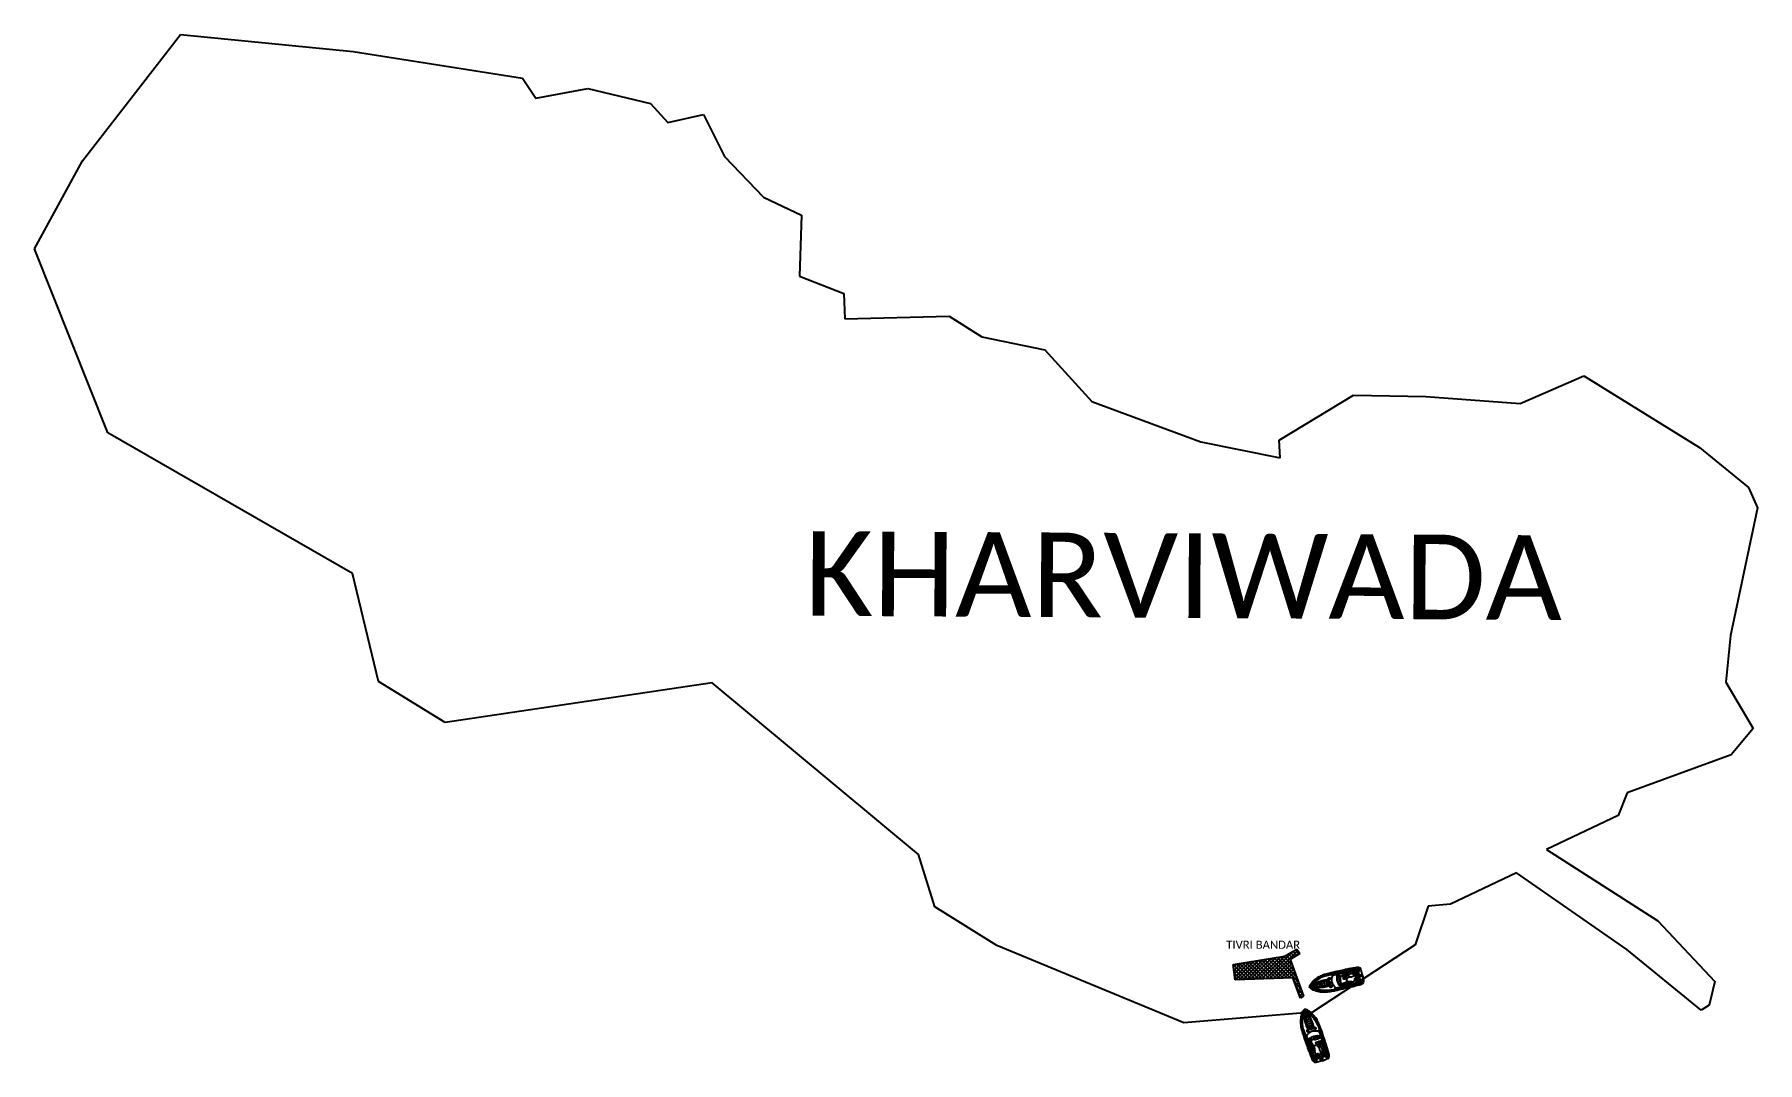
# Model space of a CAD drawing. Header units: metres. Extents: x 311963 to 314083, y 1901421 to 1902686.
import ezdxf

# ---------------------------------------------------------------- set-up
doc = ezdxf.new("R2010")
doc.units = ezdxf.units.M
for name, color, linetype in [('PORT', 5, 'Continuous'), ('PORT TEXT', 7, 'Continuous'), ('village', 3, 'Continuous'), ('VILLAGE NAME', 250, 'Continuous')]:
    doc.layers.add(name, color=color, linetype=linetype)
doc.styles.get("Standard").update_dxf_attribs({"font": 'calibri.ttf'})

msp = doc.modelspace()

# ---------------------------------------------------------------- texts
at = {"layer": 'PORT TEXT'}
msp.add_text('TIVRI BANDAR', height=10, dxfattribs=at).set_placement((313429.7, 1901561.2))
at = {"layer": 'VILLAGE NAME'}
msp.add_text('KHARVIWADA', height=104.04, rotation=359.6762, dxfattribs=at).set_placement((312910.9, 1901970.8))

# ---------------------------------------------------------------- linework, layer by layer
at = {"color": 3}
msp.add_line((313791.5, 1902231.7), (313869.5, 1902265.9), dxfattribs=at)
at = {"color": 32, "true_color": 0xcd6928}
for p, q in [((313547.8, 1901517.6), (313547.2, 1901520.2)), ((313550.4, 1901518.2), (313549.8, 1901520.9)), ((313553.1, 1901518.8), (313552.5, 1901521.5)), ((313568.7, 1901527.9), (313568.8, 1901530.7)), ((313569.4, 1901528.1), (313568.8, 1901530.7)), ((313569.3, 1901527), (313569.4, 1901528)), ((313569.3, 1901526.6), (313569.9, 1901525.8)), ((313570.4, 1901523.5), (313569.3, 1901525.5)), ((313569.4, 1901527), (313569.5, 1901527.8)), ((313569.4, 1901523.2), (313570.4, 1901523.5)), ((313569.8, 1901526.1), (313569.5, 1901527.7)), ((313569.5, 1901526.7), (313569.9, 1901526)), ((313570.4, 1901523.5), (313569.9, 1901525.6)), ((313575.4, 1901528), (313572.9, 1901527.4)), ((313577, 1901525.2), (313575.4, 1901532.2)), ((313580, 1901527.8), (313577, 1901528.8)), ((313580.8, 1901529.3), (313578.5, 1901531.8)), ((313582.7, 1901530.4), (313582, 1901533.4)), ((313585.2, 1901530.6), (313586.1, 1901533.6)), ((313586.7, 1901518.3), (313586.3, 1901521)), ((313586.6, 1901529.6), (313589, 1901531.6)), ((313590.3, 1901521.4), (313588, 1901522.6)), ((313588.9, 1901528.1), (313589.2, 1901526.8)), ((313589.6, 1901525.2), (313589.2, 1901526.8)), ((313589.5, 1901528.2), (313589.7, 1901527)), ((313590.1, 1901525.3), (313589.7, 1901527)), ((313592.6, 1901534.9), (313592.7, 1901535)), ((313595.7, 1901521), (313595.8, 1901521)), ((313547.8, 1901517.6), (313548.3, 1901515)), ((313550.4, 1901518.2), (313551, 1901515.5)), ((313553.1, 1901518.8), (313553.7, 1901516)), ((313570.2, 1901518.6), (313571.1, 1901514.4)), ((313570.7, 1901518.7), (313571.6, 1901514.5)), ((313575.3, 1901516), (313574.4, 1901518.7)), ((313577.6, 1901516.9), (313576.2, 1901519.5)), ((313531.1, 1901471.5), (313528.6, 1901470.7)), ((313532, 1901469), (313529.4, 1901468)), ((313532.9, 1901466.4), (313530.2, 1901465.5)), ((313531.1, 1901471.5), (313533.7, 1901472.4)), ((313532, 1901469), (313534.7, 1901469.9)), ((313532.9, 1901466.4), (313535.6, 1901467.3)), ((313534.6, 1901449.4), (313530.5, 1901448)), ((313534.8, 1901448.9), (313530.7, 1901447.5)), ((313532.7, 1901444), (313535.2, 1901445.1)), ((313533.8, 1901441.8), (313536.2, 1901443.5)), ((313539.1, 1901450.7), (313539.5, 1901449.7)), ((313539.5, 1901449.7), (313541.4, 1901451)), ((313539.5, 1901449.7), (313541.6, 1901450.4)), ((313542.5, 1901451.1), (313541.8, 1901450.5)), ((313542.6, 1901451), (313541.9, 1901450.5)), ((313542, 1901443.3), (313548.7, 1901445.7)), ((313542.1, 1901450.6), (313543.5, 1901451.1)), ((313542.9, 1901451.2), (313543.8, 1901451.2)), ((313542.9, 1901451.1), (313543.7, 1901451.1)), ((313543.7, 1901451.9), (313546.5, 1901452.1)), ((313544.5, 1901445.3), (313543.7, 1901447.7)), ((313544, 1901451.2), (313546.5, 1901452.1)), ((313544.9, 1901440.6), (313545.5, 1901443.7)), ((313546.5, 1901440), (313548.7, 1901442.6)), ((313547.8, 1901438.2), (313550.6, 1901439.3)), ((313548.2, 1901435.8), (313551.3, 1901435.2)), ((313536.2, 1901432.9), (313538.8, 1901433.6)), ((313539.6, 1901429.7), (313540.6, 1901432.2)), ((313539.9, 1901424.3), (313539.8, 1901424.2)), ((313543.3, 1901430.8), (313545, 1901431.4)), ((313543.5, 1901430.3), (313545.1, 1901430.9)), ((313546.2, 1901431.8), (313545, 1901431.4)), ((313546.3, 1901431.3), (313545.1, 1901430.9)), ((313547.4, 1901434.3), (313549.6, 1901432.2)), ((313553.3, 1901428.9), (313553.4, 1901428.9))]:
    msp.add_line(p, q, dxfattribs=at)
for points in [[(313597.3, 1901528.6, 0.01736), (313595.8, 1901534.7, 0.12634), (313594.3, 1901537.5, 0.172899), (313590.3, 1901538.1, 0.013884), (313586.9, 1901537.5, 0.008973), (313582.1, 1901536.6, 0.01509), (313576.6, 1901535.6, -0.002245), (313568.3, 1901533.7, 0.003342), (313559, 1901531.7, 0.016984), (313552.8, 1901530.1, 0.024546), (313548.2, 1901528.6, 0.067942), (313542.6, 1901525.9, 0.033948), (313539.2, 1901523.4, 0.022001), (313536.2, 1901520.8, 0.042872), (313533.6, 1901517.8, 0.059514), (313532.6, 1901515.9, 0.046364), (313532.2, 1901514.8, 0.104882), (313532.2, 1901514.1, 0.104882)], [(313597.3, 1901528.6, -0.01736), (313598.5, 1901522.5, -0.12634), (313598.3, 1901519.4, -0.172899), (313594.9, 1901517.1, -0.013884), (313591.6, 1901516.3, -0.008973), (313586.9, 1901515, -0.01509), (313581.5, 1901513.6, 0.002245), (313573.2, 1901511.7, -0.003342), (313563.9, 1901509.6, -0.016984), (313557.6, 1901508.4, -0.024546), (313552.8, 1901507.9, -0.067942), (313546.6, 1901507.9, -0.033948), (313542.4, 1901508.7, -0.022001), (313538.6, 1901509.8, -0.042872), (313535.1, 1901511.4, -0.059514), (313533.3, 1901512.7, -0.046364), (313532.5, 1901513.5, -0.104882), (313532.2, 1901514.1, -0.104882)], [(313581.9, 1901535.9, -0.006425), (313576.8, 1901534.8, -0.002217), (313568.4, 1901533, 0.003368), (313559, 1901530.9, 0.024633), (313553.2, 1901529.5, 0.015037), (313549.4, 1901528.2, 0.025439), (313547.3, 1901527.3, 0.013843), (313543.1, 1901525.3, 0.040266), (313539.6, 1901522.8, 0.016729), (313536.6, 1901520, 0.029739), (313534.1, 1901516.7, -0.01525), (313533.1, 1901515.1, 0.132389), (313533, 1901514.7, 0.028442), (313533, 1901514.6, 0.028442)], [(313581.9, 1901535.8, -0.006424), (313576.8, 1901534.7, -0.002217), (313568.4, 1901532.9, 0.003368), (313559, 1901530.9, 0.024633), (313553.2, 1901529.5, 0.015038), (313549.4, 1901528.1, 0.025461), (313547.4, 1901527.3, 0.013839), (313543.2, 1901525.2, 0.040238), (313539.6, 1901522.7, 0.016715), (313536.7, 1901520, 0.029693), (313534.1, 1901516.7, -0.015234), (313533.2, 1901515, 0.134036), (313533.1, 1901514.7, 0.024879), (313533, 1901514.6, 0.024879)], [(313553, 1901528.5, 0.031596), (313549.7, 1901527.4, 0.004928), (313547.5, 1901526.5, 0.02844), (313543.9, 1901524.5, 0.042875), (313540.6, 1901522.1, 0.035347), (313537.5, 1901519.4, 0.024093), (313535, 1901516.5, 0.079837), (313533.9, 1901514.8)], [(313553, 1901528.4, 0.031592), (313549.7, 1901527.3, 0.004926), (313547.5, 1901526.4, 0.028436), (313543.9, 1901524.5, 0.042895), (313540.6, 1901522.1, 0.035363), (313537.6, 1901519.3, 0.024111), (313535, 1901516.4, 0.077658), (313533.9, 1901514.8, 0.077658)], [(313553.1, 1901528.4, 0.031588), (313549.7, 1901527.2, 0.004924), (313547.6, 1901526.3, 0.028433), (313544, 1901524.4, 0.042917), (313540.7, 1901522, 0.035379), (313537.6, 1901519.3, 0.02413), (313535.1, 1901516.4, 0.075408), (313534, 1901514.8, 0.075408)], [(313553.1, 1901528.2, 0.031581), (313549.8, 1901527.1, 0.00492), (313547.6, 1901526.2, 0.028426), (313544.1, 1901524.3, 0.042959), (313540.7, 1901521.9, 0.035411), (313537.7, 1901519.2, 0.028829), (313535.6, 1901516.7, 0.092336), (313534.7, 1901515, 0.080328)], [(313553, 1901528.5), (313555.2, 1901529.1), (313557.8, 1901529.7), (313561.9, 1901530.6), (313567.7, 1901531.9), (313576.9, 1901533.9, 0.002601), (313581.9, 1901534.9, -0.004411), (313586.1, 1901535.7, -0.013009), (313589.1, 1901536.2, -0.113396), (313590.8, 1901536, -0.146005), (313591.6, 1901535.3, -1.595219)], [(313553, 1901528.4), (313555.2, 1901529), (313557.8, 1901529.7), (313562, 1901530.6), (313567.7, 1901531.8), (313576.9, 1901533.8, 0.002601), (313581.9, 1901534.8, -0.004411), (313586.2, 1901535.6, -0.013003), (313589.1, 1901536.1, -0.113337), (313590.8, 1901535.9, -0.144821), (313591.5, 1901535.3, -0.138987)], [(313553.1, 1901528.4), (313555.3, 1901529), (313557.8, 1901529.6), (313562, 1901530.5), (313567.7, 1901531.8), (313576.9, 1901533.7, 0.002601), (313581.9, 1901534.7, -0.00441), (313586.2, 1901535.6, -0.012997), (313589.1, 1901536, -0.113276), (313590.7, 1901535.8, -0.142458), (313591.5, 1901535.3, -0.142458)], [(313553.1, 1901528.2), (313555.3, 1901528.8), (313557.8, 1901529.4), (313562, 1901530.3), (313567.7, 1901531.6), (313576.9, 1901533.6, 0.002601), (313581.9, 1901534.6, -0.00441), (313586.2, 1901535.4, -0.002867), (313586.8, 1901535.5, -0.002867)], [(313558.5, 1901523.7), (313555.2, 1901523, -0.483063), (313556.3, 1901525.4, -0.50024), (313558.5, 1901523.7, -0.418424)], [(313557.1, 1901510), (313559.4, 1901510.4), (313562, 1901510.9), (313566.1, 1901511.9), (313571.8, 1901513.2), (313581, 1901515.3, -0.002601), (313586, 1901516.6, 0.004411), (313590.2, 1901517.6, 0.013003), (313593, 1901518.4, 0.113337), (313594.4, 1901519.3, 0.144821), (313594.9, 1901520.2, 0.138987)], [(313557.1, 1901510.1), (313559.4, 1901510.5), (313561.9, 1901511), (313566.1, 1901512), (313571.8, 1901513.3), (313581, 1901515.4, -0.002601), (313585.9, 1901516.6, 0.00441), (313590.2, 1901517.7, 0.012997), (313593, 1901518.5, 0.113276), (313594.4, 1901519.4, 0.142458), (313594.8, 1901520.2, 0.142458)], [(313557.2, 1901510), (313559.4, 1901510.4), (313562, 1901510.9), (313566.1, 1901511.8), (313571.9, 1901513.1), (313581, 1901515.3, -0.002601), (313586, 1901516.5, 0.004411), (313590.2, 1901517.5, 0.013009), (313593.1, 1901518.4, 0.113396), (313594.5, 1901519.3, 0.146005), (313595, 1901520.2, 1.595219)], [(313590.4, 1901528.5), (313590.1, 1901530, 0.202722), (313587.1, 1901534.2, 0.178768), (313584.6, 1901534.6, -0.010028), (313579.9, 1901533.7, 0.005356), (313572.2, 1901532, 0.016605), (313566, 1901530.6, -0.018921), (313559.6, 1901529, 0.925873), (313559.6, 1901528.8, 0.041202), (313560.8, 1901528.9, 0.024461), (313564.5, 1901529.8, -0.012888), (313571.6, 1901531.3, 0.019359), (313575.8, 1901532.3, -0.002375), (313580.6, 1901533.5, 0.006386), (313583.6, 1901534.1, 0.013656), (313584.9, 1901534.4, 0.862706), (313584.8, 1901534.7, -0.648089)], [(313584.8, 1901534.6, 0.016488), (313584.6, 1901534.6, -0.010023), (313579.9, 1901533.6, 0.005356), (313572.2, 1901532, 0.016607), (313566, 1901530.5, -0.018921), (313559.6, 1901529, -0.01143), (313559.6, 1901529, 0.913283), (313559.6, 1901528.9, 0.041174), (313560.8, 1901529, 0.024478), (313564.5, 1901529.8, -0.012889), (313571.6, 1901531.4, 0.019362), (313575.7, 1901532.4, -0.002377), (313580.5, 1901533.6, 0.006391), (313583.6, 1901534.2, 0.013664), (313584.8, 1901534.5, -0.000701), (313584.8, 1901534.5, 0.819976), (313584.8, 1901534.6, 0.819976)], [(313559.6, 1901520.2, -0.096403), (313559.8, 1901525.1, -0.040538), (313560.9, 1901529, -1.92312)], [(313559.6, 1901520.2, 0.096403), (313561.8, 1901515.9, 0.040538), (313564.4, 1901512.9, 1.92312)], [(313591.1, 1901525.7), (313591.4, 1901524.4, -0.202722), (313590.4, 1901519.3, -0.178768), (313588.3, 1901517.8, 0.010028), (313583.7, 1901516.7, -0.005356), (313576, 1901514.9, -0.016605), (313569.8, 1901513.6, 0.018921), (313563.3, 1901512.3, -0.925873), (313563.2, 1901512.5, -0.041202), (313564.4, 1901512.9, -0.024461), (313568, 1901513.7, 0.012888), (313575.2, 1901515.3, -0.019359), (313579.4, 1901516.2, 0.002375), (313584.2, 1901517.2, -0.006386), (313587.3, 1901517.9, -0.013656), (313588.5, 1901518.1, -0.862706), (313588.6, 1901517.9, 0.648089)], [(313566.3, 1901521.7, -0.033687), (313566, 1901526.5, -0.051879), (313566.7, 1901530.3, -1.92312)], [(313566.3, 1901521.7, 0.033687), (313568.1, 1901517.3, 0.051879), (313570.3, 1901514.2, 1.92312)], [(313566.5, 1901521.3), (313568.6, 1901521.8, 0.462925), (313569.4, 1901523.2), (313568.9, 1901525)], [(313568.6, 1901521.8), (313569.6, 1901522, 0.545737), (313570.1, 1901523.4, 0.282905)], [(313569.6, 1901522), (313569.9, 1901522.1, 0.516839), (313570.4, 1901523.5, 0.282905)], [(313576.4, 1901524.3, -0.164009), (313574.3, 1901523.7, -0.407559), (313573.9, 1901524.3, 0.20466), (313573.1, 1901527.1, -0.28657), (313572.9, 1901527.8, 0.198759), (313572.5, 1901530.8, -0.45148), (313572.4, 1901531.5, -1.463971)], [(313577.2, 1901524.4, -0.291269), (313576.4, 1901524.3, -0.299867), (313576.2, 1901524.8, 0.273478), (313575.6, 1901527.6, -0.28657), (313575.4, 1901528.4, 0.198759), (313574.9, 1901531.3, -0.45148), (313574.9, 1901532.1, -1.463971)], [(313590.4, 1901528.5), (313589.9, 1901528.3), (313588, 1901527.9, -0.448043), (313587, 1901528.6, 0.025561), (313586.6, 1901529.4, 0.15676), (313585.9, 1901530.2, 0.144288), (313585.1, 1901530.6, 0.079427), (313583.6, 1901530.6, 0.054179), (313581.9, 1901530.1, 0.127294), (313580.8, 1901529.3, -0.025195), (313580.2, 1901528.5, 0.112656), (313580, 1901527.8, 0.061652), (313580.1, 1901526.9, -0.222278), (313579.9, 1901526.1, -0.049109), (313579.5, 1901525.5, -0.09997), (313578.9, 1901525, -0.045992), (313577.8, 1901524.6), (313577.2, 1901524.4)], [(313577.2, 1901524.4), (313577.9, 1901521.4, 0.158322), (313581.4, 1901521.1, -0.417676), (313582.4, 1901520.5), (313583.2, 1901517)], [(313580, 1901516.3), (313579.3, 1901519.5, -0.406088), (313580.7, 1901521)], [(313581.9, 1901535.9, 0.002942), (313585.7, 1901536.6, -0.002013), (313588.1, 1901537.1, -0.130442), (313589.8, 1901537.1, -0.261246), (313592, 1901535.5, -0.209197)], [(313581.9, 1901535.8, 0.002941), (313585.7, 1901536.6, -0.002014), (313588.1, 1901537, -0.130992), (313589.8, 1901537, -0.261832), (313591.9, 1901535.4, -0.261832)], [(313590.9, 1901531.9, 0.043334), (313590.1, 1901533.5, 0.18333), (313587.8, 1901535.4, 0.123985), (313585.7, 1901535.4, -0.015377), (313584.2, 1901535.2)], [(313591, 1901531.9, 0.043195), (313590.1, 1901533.5, 0.183415), (313587.9, 1901535.5, 0.094511), (313586.2, 1901535.6)], [(313586.4, 1901515.7, -0.002941), (313590.1, 1901516.5, 0.002014), (313592.5, 1901517.1, 0.130992), (313594.1, 1901517.9, 0.261832), (313595.3, 1901520.2, 0.261832)], [(313586.5, 1901515.6, -0.002942), (313590.2, 1901516.5, 0.002013), (313592.5, 1901517, 0.130442), (313594.1, 1901517.8, 0.261246), (313595.4, 1901520.2, 0.209197)], [(313592.9, 1901523, -0.043334), (313592.8, 1901521.2, -0.18333), (313591.6, 1901518.5, -0.123985), (313589.7, 1901517.6, 0.015377), (313588.2, 1901517.2)], [(313593.9, 1901535.5, 0.164393), (313593.5, 1901536.7, 0.188684), (313591.9, 1901537.7, 0.10758), (313588.4, 1901537.8)], [(313593, 1901523, -0.043195), (313592.9, 1901521.2, -0.183415), (313591.7, 1901518.5, -0.094511), (313590.2, 1901517.7)], [(313597.1, 1901520.9, -0.164393), (313597.2, 1901519.7, -0.188684), (313596.3, 1901518.1, -0.10758), (313593.1, 1901516.6)], [(313586.5, 1901515.6, 0.006425), (313581.3, 1901514.4, 0.002217), (313573, 1901512.5, -0.003368), (313563.6, 1901510.3, -0.024633), (313557.7, 1901509.1, -0.015037), (313553.7, 1901508.7, -0.025439), (313551.5, 1901508.6, -0.013843), (313546.8, 1901508.7, -0.040266), (313542.6, 1901509.4, -0.016729), (313538.7, 1901510.7, -0.029739), (313535, 1901512.6, 0.01525), (313533.4, 1901513.7, -0.132389), (313533.2, 1901513.9, -0.028442), (313533.1, 1901514.1, -0.028442)], [(313586.4, 1901515.7, 0.006424), (313581.3, 1901514.4, 0.002217), (313573, 1901512.5, -0.003368), (313563.6, 1901510.4, -0.024633), (313557.7, 1901509.2, -0.015038), (313553.7, 1901508.8, -0.025461), (313551.5, 1901508.7, -0.013839), (313546.9, 1901508.7, -0.040238), (313542.6, 1901509.5, -0.016715), (313538.7, 1901510.7, -0.029693), (313535.1, 1901512.6, 0.015234), (313533.4, 1901513.7, -0.134036), (313533.2, 1901514, -0.024879), (313533.2, 1901514.1, -0.024879)], [(313557.2, 1901510, -0.031596), (313553.7, 1901509.6, -0.004928), (313551.3, 1901509.5, -0.02844), (313547.2, 1901509.7, -0.042875), (313543.2, 1901510.4, -0.035347), (313539.2, 1901511.6, -0.024093), (313535.7, 1901513.2, -0.079837), (313534, 1901514.3)], [(313557.1, 1901510, -0.031592), (313553.6, 1901509.6, -0.004926), (313551.3, 1901509.6, -0.028436), (313547.2, 1901509.8, -0.042895), (313543.2, 1901510.5, -0.035363), (313539.2, 1901511.7, -0.024111), (313535.8, 1901513.3, -0.077658), (313534.1, 1901514.3, -0.077658)], [(313557.1, 1901510.1, -0.031588), (313553.6, 1901509.7, -0.004924), (313551.3, 1901509.6, -0.028433), (313547.2, 1901509.8, -0.042917), (313543.2, 1901510.6, -0.035379), (313539.3, 1901511.8, -0.02413), (313535.8, 1901513.3, -0.075408), (313534.2, 1901514.3, -0.075408)], [(313557.1, 1901510.3, -0.031581), (313553.6, 1901509.9, -0.00492), (313551.3, 1901509.8, -0.028426), (313547.2, 1901510, -0.042959), (313543.2, 1901510.7, -0.035411), (313539.3, 1901511.9, -0.028829), (313536.4, 1901513.2, -0.092336), (313534.9, 1901514.5, -0.080328)], [(313538.1, 1901518.1), (313538.3, 1901517.5, -0.382221), (313538.1, 1901516.8), (313535.9, 1901515.9, -0.786544), (313535.5, 1901516.1), (313537, 1901518.3, -0.616464), (313538.1, 1901518.1, -3.844907)], [(313539.2, 1901513.1), (313539.1, 1901513.7, 0.382221), (313538.6, 1901514.2), (313536.3, 1901514.1, 0.786544), (313536.1, 1901513.7), (313538.3, 1901512.4, 0.616464), (313539.2, 1901513.1, 3.844907)], [(313560.1, 1901516.6), (313556.8, 1901515.9, 0.483063), (313558.8, 1901514.1, 0.50024), (313560.1, 1901516.6, 0.418424)], [(313557.1, 1901510.3), (313559.3, 1901510.7), (313561.9, 1901511.2), (313566.1, 1901512.1), (313571.8, 1901513.4), (313580.9, 1901515.6, -0.002601), (313585.9, 1901516.8, 0.00441), (313590.1, 1901517.8, 0.002867), (313590.8, 1901518, 0.002867)], [(313588.6, 1901518, -0.016488), (313588.3, 1901517.9, 0.010023), (313583.7, 1901516.8, -0.005356), (313576, 1901515, -0.016607), (313569.8, 1901513.7, 0.018921), (313563.3, 1901512.3, 0.01143), (313563.3, 1901512.3, -0.913283), (313563.3, 1901512.4, -0.041174), (313564.4, 1901512.8, -0.024478), (313568.1, 1901513.6, 0.012889), (313575.2, 1901515.3, -0.019362), (313579.4, 1901516.1, 0.002377), (313584.2, 1901517.1, -0.006391), (313587.3, 1901517.8, -0.013664), (313588.5, 1901518.1, 0.000701), (313588.5, 1901518.1, -0.819976), (313588.6, 1901518, -0.819976)], [(313547.6, 1901423.5, -0.01736), (313541.7, 1901421.6, -0.12634), (313538.6, 1901421.5, -0.172899), (313535.9, 1901424.6, -0.013884), (313534.7, 1901427.8, -0.008973), (313532.9, 1901432.3, -0.01509), (313530.9, 1901437.5, 0.002245), (313528.1, 1901445.6, -0.003342), (313525, 1901454.6, -0.016984), (313523.1, 1901460.7, -0.024546), (313522, 1901465.4, -0.067942), (313521.4, 1901471.6, -0.033948), (313521.7, 1901475.8, -0.022001), (313522.3, 1901479.7, -0.042872), (313523.5, 1901483.4, -0.059514), (313524.6, 1901485.4, -0.046364), (313525.4, 1901486.2, -0.104882), (313525.9, 1901486.6, -0.104882)], [(313533.5, 1901432.9, 0.006425), (313531.7, 1901437.8, 0.002217), (313528.8, 1901445.9, -0.003368), (313525.7, 1901454.9, -0.024633), (313523.8, 1901460.7, -0.015037), (313523, 1901464.6, -0.025439), (313522.6, 1901466.8, -0.013843), (313522.1, 1901471.4, -0.040266), (313522.4, 1901475.8, -0.016729), (313523.2, 1901479.8, -0.029739), (313524.7, 1901483.6, 0.01525), (313525.6, 1901485.4, -0.132389), (313525.8, 1901485.6, -0.028442), (313526, 1901485.7, -0.028442)], [(313533.5, 1901432.9, 0.006424), (313531.8, 1901437.8, 0.002217), (313528.9, 1901445.9, -0.003368), (313525.7, 1901455, -0.024633), (313523.9, 1901460.7, -0.015038), (313523, 1901464.6, -0.025461), (313522.7, 1901466.8, -0.013839), (313522.2, 1901471.4, -0.040238), (313522.5, 1901475.8, -0.016715), (313523.3, 1901479.7, -0.029693), (313524.8, 1901483.6, 0.015234), (313525.7, 1901485.3, -0.134036), (313525.9, 1901485.6, -0.024879), (313526, 1901485.7, -0.024879)], [(313524.6, 1901461.3, -0.031596), (313523.8, 1901464.8, -0.004928), (313523.4, 1901467.1, -0.02844), (313523.2, 1901471.2, -0.042875), (313523.5, 1901475.3, -0.035347), (313524.2, 1901479.4, -0.024093), (313525.4, 1901483, -0.079837), (313526.2, 1901484.9)], [(313524.7, 1901461.4, -0.031592), (313523.9, 1901464.8, -0.004926), (313523.5, 1901467.1, -0.028436), (313523.3, 1901471.2, -0.042895), (313523.6, 1901475.3, -0.035363), (313524.3, 1901479.3, -0.024111), (313525.5, 1901483, -0.077658), (313526.3, 1901484.8, -0.077658)], [(313524.7, 1901461.4, -0.031588), (313523.9, 1901464.8, -0.004924), (313523.6, 1901467.1, -0.028433), (313523.3, 1901471.2, -0.042917), (313523.7, 1901475.3, -0.035379), (313524.4, 1901479.3, -0.02413), (313525.5, 1901483, -0.075408), (313526.3, 1901484.7, -0.075408)], [(313524.9, 1901461.4, -0.031581), (313524.1, 1901464.8, -0.00492), (313523.7, 1901467.1, -0.028426), (313523.5, 1901471.2, -0.042959), (313523.8, 1901475.3, -0.035411), (313524.5, 1901479.3, -0.028829), (313525.5, 1901482.3, -0.092336), (313526.5, 1901484, -0.080328)], [(313525.7, 1901479.5), (313526.3, 1901479.7, 0.382221), (313526.7, 1901480.2), (313526.4, 1901482.6, 0.786544), (313526, 1901482.7), (313524.9, 1901480.4, 0.616464), (313525.7, 1901479.5, 3.844907)], [(313547.6, 1901423.5, 0.01736), (313553.5, 1901425.7, 0.12634), (313556.1, 1901427.5, 0.172899), (313556.2, 1901431.6, 0.013884), (313555.2, 1901434.9, 0.008973), (313553.9, 1901439.5, 0.01509), (313552.2, 1901444.8, -0.002245), (313549.5, 1901453, 0.003342), (313546.4, 1901462, 0.016984), (313544.1, 1901468, 0.024546), (313542.1, 1901472.3, 0.067942), (313538.8, 1901477.6, 0.033948), (313535.9, 1901480.7, 0.022001), (313533, 1901483.4, 0.042872), (313529.8, 1901485.6, 0.059514), (313527.7, 1901486.4, 0.046364), (313526.6, 1901486.7, 0.104882), (313525.9, 1901486.6, 0.104882)], [(313553.1, 1901439.6, -0.006425), (313551.5, 1901444.6, -0.002217), (313548.7, 1901452.7, 0.003368), (313545.6, 1901461.8, 0.024633), (313543.6, 1901467.5, 0.015037), (313541.8, 1901471.1, 0.025439), (313540.7, 1901473.1, 0.013843), (313538.3, 1901477, 0.040266), (313535.4, 1901480.2, 0.016729), (313532.3, 1901482.9, 0.029739), (313528.7, 1901485, -0.01525), (313527, 1901485.8, 0.132389), (313526.6, 1901485.9, 0.028442), (313526.5, 1901485.9, 0.028442)], [(313553, 1901439.6, -0.006424), (313551.4, 1901444.6, -0.002217), (313548.6, 1901452.7, 0.003368), (313545.6, 1901461.8, 0.024633), (313543.5, 1901467.5, 0.015038), (313541.7, 1901471.1, 0.025461), (313540.7, 1901473, 0.013839), (313538.2, 1901476.9, 0.040238), (313535.3, 1901480.2, 0.016715), (313532.2, 1901482.8, 0.029693), (313528.7, 1901485, -0.015234), (313526.9, 1901485.8, 0.134036), (313526.6, 1901485.8, 0.024879), (313526.5, 1901485.8, 0.024879)], [(313542.6, 1901467.5, 0.031596), (313541.1, 1901470.7, 0.004928), (313539.9, 1901472.8, 0.02844), (313537.6, 1901476.2, 0.042875), (313534.8, 1901479.2, 0.035347), (313531.7, 1901481.9, 0.024093), (313528.6, 1901484.1, 0.079837), (313526.8, 1901485)], [(313542.5, 1901467.5, 0.031592), (313541, 1901470.7, 0.004926), (313539.8, 1901472.7, 0.028436), (313537.5, 1901476.1, 0.042895), (313534.8, 1901479.1, 0.035363), (313531.7, 1901481.9, 0.024111), (313528.5, 1901484, 0.077658), (313526.8, 1901484.9, 0.077658)], [(313542.4, 1901467.5, 0.031588), (313540.9, 1901470.7, 0.004924), (313539.8, 1901472.7, 0.028433), (313537.5, 1901476.1, 0.042917), (313534.7, 1901479.1, 0.035379), (313531.6, 1901481.8, 0.02413), (313528.5, 1901484, 0.075408), (313526.8, 1901484.9, 0.075408)], [(313542.3, 1901467.4, 0.031581), (313540.8, 1901470.6, 0.00492), (313539.6, 1901472.6, 0.028426), (313537.3, 1901476, 0.042959), (313534.6, 1901479, 0.035411), (313531.5, 1901481.7, 0.028829), (313528.9, 1901483.5, 0.092336), (313527.1, 1901484.2, 0.080328)], [(313530.5, 1901481.2), (313529.9, 1901480.9, -0.382221), (313529.3, 1901481.1), (313528.1, 1901483.2, -0.786544), (313528.3, 1901483.5), (313530.6, 1901482.3, -0.616464), (313530.5, 1901481.2, -3.844907)], [(313524.6, 1901461.3), (313525.2, 1901459.2), (313526, 1901456.7), (313527.4, 1901452.6), (313529.4, 1901447.1), (313532.5, 1901438.2, -0.002601), (313534.3, 1901433.4, 0.004411), (313535.8, 1901429.4, 0.013009), (313537, 1901426.6, 0.113396), (313538, 1901425.3, 0.146005), (313539, 1901424.9, 1.595219)], [(313524.7, 1901461.4), (313525.3, 1901459.2), (313526.1, 1901456.7), (313527.5, 1901452.7), (313529.4, 1901447.1), (313532.6, 1901438.3, -0.002601), (313534.4, 1901433.5, 0.004411), (313535.9, 1901429.4, 0.013003), (313537, 1901426.6, 0.113337), (313538.1, 1901425.3, 0.144821), (313539, 1901425, 0.138987)], [(313524.7, 1901461.4), (313525.4, 1901459.2), (313526.2, 1901456.7), (313527.6, 1901452.7), (313529.5, 1901447.1), (313532.7, 1901438.3, -0.002601), (313534.4, 1901433.5, 0.00441), (313535.9, 1901429.4, 0.012997), (313537.1, 1901426.7, 0.113276), (313538.1, 1901425.4, 0.142458), (313538.9, 1901425.1, 0.142458)], [(313524.9, 1901461.4), (313525.5, 1901459.3), (313526.3, 1901456.8), (313527.7, 1901452.7), (313529.6, 1901447.2), (313532.8, 1901438.3, -0.002601), (313534.6, 1901433.5, 0.00441), (313536.1, 1901429.5, 0.002867), (313536.3, 1901428.9, 0.002867)], [(313535.1, 1901460, 0.096403), (313531.1, 1901457.4, 0.040538), (313528.3, 1901454.4, 1.92312)], [(313531.5, 1901459.2), (313530.4, 1901462.4, 0.483063), (313528.9, 1901460.1, 0.50024), (313531.5, 1901459.2, 0.418424)], [(313535.1, 1901460, -0.096403), (313539.9, 1901460.4, -0.040538), (313543.9, 1901459.8, -1.92312)], [(313538.4, 1901461.6), (313537.3, 1901464.8, -0.483063), (313539.9, 1901463.9, -0.50024), (313538.4, 1901461.6, -0.418424)], [(313542.3, 1901467.4), (313543.1, 1901465.3), (313544, 1901462.9), (313545.4, 1901458.8), (313547.3, 1901453.3), (313550.2, 1901444.3, 0.002601), (313551.8, 1901439.5, -0.00441), (313553.1, 1901435.3, -0.002867), (313553.3, 1901434.7, -0.002867)], [(313542.4, 1901467.5), (313543.2, 1901465.4), (313544.2, 1901462.9), (313545.5, 1901458.9), (313547.4, 1901453.3), (313550.4, 1901444.4, 0.002601), (313551.9, 1901439.5, -0.00441), (313553.3, 1901435.4, -0.012997), (313554, 1901432.5, -0.113276), (313554, 1901430.9, -0.142458), (313553.6, 1901430.1, -0.142458)], [(313542.5, 1901467.5), (313543.3, 1901465.4), (313544.2, 1901462.9), (313545.6, 1901458.9), (313547.5, 1901453.3), (313550.5, 1901444.4, 0.002601), (313552, 1901439.5, -0.004411), (313553.3, 1901435.4, -0.013003), (313554.1, 1901432.5, -0.113337), (313554.1, 1901430.9, -0.144821), (313553.6, 1901430, -0.138987)], [(313542.6, 1901467.5), (313543.4, 1901465.4), (313544.3, 1901463), (313545.7, 1901458.9), (313547.6, 1901453.4), (313550.5, 1901444.4, 0.002601), (313552.1, 1901439.6, -0.004411), (313553.4, 1901435.4, -0.013009), (313554.2, 1901432.5, -0.113396), (313554.2, 1901430.8, -0.146005), (313553.7, 1901430, -1.595219)], [(313546.7, 1901430.3), (313548.2, 1901430.8, 0.202722), (313552, 1901434.3, 0.178768), (313552.2, 1901436.8, -0.010028), (313550.7, 1901441.4, 0.005356), (313548.2, 1901448.9, 0.016605), (313546, 1901454.8, -0.018921), (313543.8, 1901461.1, 0.925873), (313543.6, 1901461, 0.041202), (313543.8, 1901459.9, 0.024461), (313545.1, 1901456.3, -0.012888), (313547.4, 1901449.4, 0.019359), (313548.9, 1901445.4, -0.002375), (313550.6, 1901440.7, 0.006386), (313551.6, 1901437.7, 0.013656), (313552, 1901436.5, 0.862706), (313552.2, 1901436.6, -0.648089)], [(313552.2, 1901436.6, 0.016488), (313552.1, 1901436.8, -0.010023), (313550.6, 1901441.4, 0.005356), (313548.1, 1901448.8, 0.016607), (313546, 1901454.8, -0.018921), (313543.7, 1901461.1, -0.01143), (313543.7, 1901461.1, 0.913283), (313543.6, 1901461, 0.041174), (313543.9, 1901459.9, 0.024478), (313545.1, 1901456.3, -0.012889), (313547.5, 1901449.4, 0.019362), (313548.9, 1901445.4, -0.002377), (313550.7, 1901440.7, 0.006391), (313551.7, 1901437.8, 0.013664), (313552.1, 1901436.6, -0.000701), (313552.1, 1901436.6, 0.819976), (313552.2, 1901436.6, 0.819976)], [(313544.1, 1901429.4), (313542.7, 1901429, -0.202722), (313537.6, 1901429.3, -0.178768), (313535.9, 1901431.2, 0.010028), (313534.2, 1901435.7, -0.005356), (313531.6, 1901443.1, -0.016605), (313529.6, 1901449.2, 0.018921), (313527.6, 1901455.5, -0.925873), (313527.8, 1901455.6, -0.041202), (313528.3, 1901454.5, -0.024461), (313529.5, 1901450.9, 0.012888), (313531.9, 1901444, -0.019359), (313533.3, 1901440, 0.002375), (313534.8, 1901435.3, -0.006386), (313535.8, 1901432.3, -0.013656), (313536.2, 1901431.1, -0.862706), (313536, 1901431, 0.648089)], [(313536.1, 1901431, -0.016488), (313536, 1901431.3, 0.010023), (313534.3, 1901435.7, -0.005356), (313531.7, 1901443.2, -0.016607), (313529.7, 1901449.2, 0.018921), (313527.6, 1901455.5, 0.01143), (313527.6, 1901455.5, -0.913283), (313527.7, 1901455.6, -0.041174), (313528.2, 1901454.5, -0.024478), (313529.4, 1901450.9, 0.012889), (313531.9, 1901444, -0.019362), (313533.2, 1901440, 0.002377), (313534.7, 1901435.2, -0.006391), (313535.7, 1901432.3, -0.013664), (313536.1, 1901431.1, 0.000701), (313536.1, 1901431.1, -0.819976), (313536.1, 1901431, -0.819976)], [(313537.3, 1901453.6, 0.033687), (313533.1, 1901451.3, 0.051879), (313530.2, 1901448.7, 1.92312)], [(313533.5, 1901439.3), (313536.6, 1901440.4, -0.406088), (313538.2, 1901439.2)], [(313541.2, 1901443.1), (313538.3, 1901442, 0.158322), (313538.4, 1901438.5, -0.417676), (313537.9, 1901437.5), (313534.4, 1901436.3)], [(313536.9, 1901453.4), (313537.6, 1901451.3, 0.462925), (313539.1, 1901450.7), (313540.8, 1901451.4)], [(313537.3, 1901453.6, -0.033687), (313542, 1901454.4, -0.051879), (313545.9, 1901454.1, -1.92312)], [(313537.6, 1901451.3), (313538, 1901450.4, 0.545737), (313539.4, 1901450, 0.282905)], [(313538, 1901450.4), (313538.1, 1901450, 0.516839), (313539.5, 1901449.7, 0.282905)], [(313541, 1901443.8, -0.164009), (313540.1, 1901445.8, -0.407559), (313540.7, 1901446.4, 0.20466), (313543.4, 1901447.4, -0.28657), (313544.1, 1901447.7, 0.198759), (313547, 1901448.5, -0.45148), (313547.7, 1901448.6, -1.463971)], [(313541.2, 1901443.1, -0.291269), (313541, 1901443.8, -0.299867), (313541.5, 1901444, 0.273478), (313544.2, 1901445, -0.28657), (313544.9, 1901445.3, 0.198759), (313547.8, 1901446.1, -0.45148), (313548.5, 1901446.2, -1.463971)], [(313546.7, 1901430.3), (313546.5, 1901430.9), (313545.9, 1901432.7, -0.448043), (313546.4, 1901433.8, 0.025561), (313547.2, 1901434.2, 0.15676), (313547.9, 1901435.1, 0.144288), (313548.2, 1901435.8, 0.079427), (313548, 1901437.4, 0.054179), (313547.4, 1901439, 0.127294), (313546.4, 1901440, -0.025195), (313545.6, 1901440.5, 0.112656), (313544.9, 1901440.6, 0.061652), (313544, 1901440.5, -0.222278), (313543.2, 1901440.5, -0.049109), (313542.6, 1901440.9, -0.09997), (313542, 1901441.4, -0.045992), (313541.5, 1901442.5), (313541.2, 1901443.1)], [(313550.2, 1901430.3, 0.043334), (313551.7, 1901431.3, 0.18333), (313553.3, 1901433.7, 0.123985), (313553.1, 1901435.8, -0.015377), (313552.7, 1901437.3)], [(313550.2, 1901430.2, 0.043195), (313551.7, 1901431.2, 0.183415), (313553.4, 1901433.7, 0.094511), (313553.3, 1901435.4)], [(313553, 1901439.6, 0.002941), (313554.2, 1901436, -0.002014), (313555, 1901433.7, -0.130992), (313555.1, 1901431.9, -0.261832), (313553.8, 1901429.7, -0.261832)], [(313553.1, 1901439.6, 0.002942), (313554.3, 1901436, -0.002013), (313555, 1901433.7, -0.130442), (313555.2, 1901431.9, -0.261246), (313553.8, 1901429.6, -0.209197)], [(313533.5, 1901432.9, -0.002942), (313534.7, 1901429.3, 0.002013), (313535.6, 1901427, 0.130442), (313536.6, 1901425.5, 0.261246), (313539, 1901424.5, 0.209197)], [(313533.5, 1901432.9, -0.002941), (313534.8, 1901429.3, 0.002014), (313535.7, 1901427, 0.130992), (313536.6, 1901425.5, 0.261832), (313539, 1901424.6, 0.261832)], [(313541.5, 1901427.3, -0.043334), (313539.7, 1901427.2, -0.18333), (313537, 1901428.1, -0.123985), (313535.8, 1901429.9, 0.015377), (313535.2, 1901431.3)], [(313540, 1901422.9, -0.164393), (313538.8, 1901422.6, -0.188684), (313537.1, 1901423.4, -0.10758), (313535.2, 1901426.4)], [(313541.5, 1901427.2, -0.043195), (313539.7, 1901427.1, -0.183415), (313536.9, 1901428, -0.094511), (313535.9, 1901429.4)], [(313554.1, 1901427.7, 0.164393), (313555.2, 1901428.3, 0.188684), (313556.1, 1901429.9, 0.10758), (313555.7, 1901433.4)]]:
    msp.add_lwpolyline(points, format="xyb", dxfattribs=at)
for points in [[(313558.3, 1901523.9), (313555.3, 1901523.2, -0.460147), (313556.4, 1901525.3, -0.47706)], [(313576.2, 1901529.5, 0.917705), (313577, 1901529.7, -0.209704), (313578.3, 1901531.9, 0.850912), (313578.1, 1901532.5), (313576.3, 1901532.1, 0.435659), (313575.9, 1901531.5)], [(313537.9, 1901518), (313538.1, 1901517.4, -0.383069), (313538, 1901517), (313535.8, 1901516, -0.853636), (313535.7, 1901516), (313537.1, 1901518.2, -0.613527)], [(313539, 1901513.1), (313538.9, 1901513.7, 0.383069), (313538.6, 1901514), (313536.2, 1901513.9, 0.853636), (313536.2, 1901513.9), (313538.4, 1901512.6, 0.613527)], [(313560, 1901516.4), (313556.9, 1901515.7, 0.460147), (313558.8, 1901514.3, 0.47706)], [(313525.6, 1901479.7), (313526.2, 1901479.9, 0.383069), (313526.5, 1901480.2), (313526.2, 1901482.6, 0.853636), (313526.1, 1901482.6), (313525.1, 1901480.3, 0.613527)], [(313530.4, 1901481.4), (313529.8, 1901481.1, -0.383069), (313529.4, 1901481.2), (313528.2, 1901483.3, -0.853636), (313528.2, 1901483.3), (313530.5, 1901482.2, -0.613527)], [(313531.3, 1901459.3), (313530.3, 1901462.2, 0.460147), (313529.1, 1901460.2, 0.47706)], [(313538.5, 1901461.8), (313537.5, 1901464.7, -0.460147), (313539.7, 1901463.9, -0.47706)], [(313546.1, 1901444.6, 0.917705), (313546.4, 1901443.9, -0.209704), (313548.8, 1901442.8, 0.850912), (313549.4, 1901443.1), (313548.8, 1901444.8, 0.435659), (313548.1, 1901445.2)]]:
    msp.add_lwpolyline(points, format="xyb", close=True, dxfattribs=at)
for points in [[(313556.9, 1901530.5), (313556.8, 1901530.6), (313558.3, 1901530.9), (313558.3, 1901530.8)], [(313558.3, 1901530.7), (313558.3, 1901530.6), (313556.9, 1901530.3), (313556.9, 1901530.4)], [(313568.1, 1901528.4), (313567.7, 1901530.5)], [(313569.9, 1901522.1), (313570.7, 1901518.7), (313567.7, 1901518)], [(313569.4, 1901522), (313570.2, 1901518.6)], [(313576.1, 1901534.6), (313576.1, 1901534.7), (313577.5, 1901535), (313577.5, 1901534.9)], [(313577.5, 1901534.9), (313577.5, 1901534.8), (313576.2, 1901534.5), (313576.2, 1901534.6)], [(313586.2, 1901536.7), (313586.2, 1901536.9), (313587.5, 1901537.2), (313587.6, 1901537)], [(313587.6, 1901536.9), (313587.6, 1901536.9), (313586.2, 1901536.6), (313586.2, 1901536.7)], [(313532.4, 1901514.4), (313537, 1901515.5)], [(313536.9, 1901515.5), (313532.4, 1901514.4)], [(313537.1, 1901514.9), (313532.5, 1901513.9)], [(313532.5, 1901513.9), (313537.1, 1901514.9)], [(313562.9, 1901510.2), (313562.9, 1901510.3), (313561.4, 1901510), (313561.5, 1901509.9)], [(313561.5, 1901509.8), (313561.5, 1901509.7), (313562.9, 1901510), (313562.9, 1901510.1)], [(313570.2, 1901514.3), (313570.6, 1901514.4), (313569.8, 1901517.9), (313567.9, 1901517.5)], [(313582, 1901514.6), (313582, 1901514.7), (313580.6, 1901514.4), (313580.7, 1901514.3)], [(313580.7, 1901514.2), (313580.7, 1901514.1), (313582.1, 1901514.4), (313582, 1901514.5)], [(313592, 1901517), (313592, 1901517.1), (313590.6, 1901516.7), (313590.7, 1901516.7)], [(313590.7, 1901516.6), (313590.7, 1901516.5), (313592.1, 1901516.8), (313592, 1901516.9)], [(313527.3, 1901481.9), (313525.8, 1901486.3)], [(313525.8, 1901486.3), (313527.3, 1901481.8)], [(313526.3, 1901486.5), (313527.8, 1901482)], [(313527.8, 1901482.1), (313526.3, 1901486.5)], [(313524.9, 1901457), (313524.8, 1901457), (313525.3, 1901455.6), (313525.4, 1901455.6)], [(313525.5, 1901455.7), (313525.6, 1901455.7), (313525.1, 1901457.1), (313525, 1901457.1)], [(313545.3, 1901462.5), (313545.3, 1901462.5), (313544.8, 1901463.9), (313544.9, 1901463.9)], [(313545, 1901463.9), (313545.1, 1901464), (313545.6, 1901462.6), (313545.4, 1901462.5)], [(313530.4, 1901448.9), (313530.5, 1901448.5), (313533.9, 1901449.7), (313533.3, 1901451.5)], [(313531.5, 1901438.4), (313531.4, 1901438.4), (313531.8, 1901437.1), (313531.9, 1901437.1)], [(313532, 1901437.2), (313532.1, 1901437.2), (313531.6, 1901438.5), (313531.5, 1901438.5)], [(313538.1, 1901450), (313534.8, 1901448.9), (313533.8, 1901451.7)], [(313537.9, 1901450.5), (313534.6, 1901449.4)], [(313544.1, 1901452.5), (313546.2, 1901453.2)], [(313551.6, 1901443.9), (313551.5, 1901443.9), (313551.1, 1901445.2), (313551.2, 1901445.2)], [(313551.2, 1901445.3), (313551.3, 1901445.3), (313551.8, 1901444), (313551.7, 1901443.9)], [(313554.8, 1901434.1), (313554.8, 1901434.1), (313554.3, 1901435.5), (313554.4, 1901435.5)], [(313554.5, 1901435.5), (313554.6, 1901435.5), (313555, 1901434.2), (313554.9, 1901434.2)], [(313534.9, 1901428.8), (313534.8, 1901428.7), (313535.3, 1901427.4), (313535.4, 1901427.5)], [(313535.5, 1901427.5), (313535.5, 1901427.5), (313535.1, 1901428.8), (313535, 1901428.8)]]:
    msp.add_lwpolyline(points, dxfattribs=at)
for points in [[(313592.7, 1901530), (313591, 1901529.3), (313590.3, 1901531.6), (313591.9, 1901532.4)], [(313592.6, 1901530.1), (313591.1, 1901529.4), (313590.4, 1901531.6), (313591.9, 1901532.3)], [(313593.7, 1901525.4), (313591.9, 1901525.4), (313592.2, 1901523), (313594, 1901523)], [(313593.6, 1901525.3), (313592, 1901525.3), (313592.2, 1901523.1), (313593.9, 1901523.1)], [(313597.2, 1901527.4), (313594.2, 1901526.7), (313593.7, 1901529.1), (313596.7, 1901529.7)], [(313580.9, 1901518.1), (313579.9, 1901517.4), (313579.8, 1901518.6)], [(313581.5, 1901518.2), (313582.7, 1901518), (313582.3, 1901519.1)], [(313535.3, 1901438.6), (313534.5, 1901439.5), (313535.7, 1901439.8)], [(313535.5, 1901438.1), (313535.4, 1901436.9), (313536.5, 1901437.4)], [(313544, 1901426.8), (313543.8, 1901428.5), (313541.5, 1901428), (313541.7, 1901426.2)], [(313544, 1901426.8), (313543.7, 1901428.4), (313541.5, 1901427.9), (313541.7, 1901426.3)], [(313546.4, 1901423.5), (313545.4, 1901426.4), (313547.7, 1901427.2), (313548.7, 1901424.3)], [(313548.5, 1901428.3), (313547.6, 1901429.9), (313549.8, 1901430.9), (313550.7, 1901429.3)], [(313548.5, 1901428.4), (313547.7, 1901429.8), (313549.8, 1901430.8), (313550.6, 1901429.3)]]:
    msp.add_lwpolyline(points, close=True, dxfattribs=at)
for centre, radius in [((313556.5, 1901520.1), 0.305), ((313576.4, 1901531.6), 0.304), ((313576.6, 1901529.7), 0.304), ((313577.1, 1901531), 0.197), ((313578, 1901532.2), 0.304), ((313591.7, 1901534.2), 1.09), ((313591.7, 1901534.2), 1.01), ((313594.6, 1901521.2), 1.01), ((313594.6, 1901521.2), 1.09), ((313533, 1901515.7), 0.349), ((313533.5, 1901513.1), 0.349), ((313533.6, 1901516.7), 0.313), ((313534.6, 1901512.4), 0.313), ((313538.1, 1901515.5), 0.771), ((313538.1, 1901515.4), 0.771), ((313543.2, 1901516.6), 1.9), ((313543.2, 1901516.6), 1.9), ((313543.2, 1901516.6), 1.74), ((313543.2, 1901516.6), 1.74), ((313556.7, 1901519.1), 0.305), ((313581.1, 1901518.7), 0.163), ((313524.5, 1901484.1), 0.313), ((313525, 1901485.2), 0.349), ((313527.8, 1901480.9), 0.771), ((313527.5, 1901486), 0.349), ((313528, 1901480.9), 0.771), ((313529.6, 1901476), 1.9), ((313529.6, 1901476), 1.9), ((313529.6, 1901476), 1.74), ((313529.6, 1901476), 1.74), ((313528.6, 1901485.5), 0.313), ((313533.6, 1901462.8), 0.305), ((313534.6, 1901463.2), 0.305), ((313535.9, 1901438.5), 0.163), ((313546.3, 1901444.3), 0.304), ((313547.8, 1901443.9), 0.197), ((313548.2, 1901444.7), 0.304), ((313549, 1901443.1), 0.304), ((313540, 1901425.4), 1.09), ((313540, 1901425.4), 1.01), ((313552.6, 1901429.7), 1.09), ((313552.6, 1901429.7), 1.01)]:
    msp.add_circle(centre, radius, dxfattribs=at)
for centre, radius, start, end in [((313536.9, 1901520.2), 0.237, 57.1951, 212.3371), ((313536.9, 1901520.2), 0.237, 230.9749, 38.5573), ((313543.8, 1901525.6), 0.237, 32.856, 200.9517), ((313543.8, 1901525.6), 0.237, 219.5868, 14.221), ((313553.5, 1901529.6), 0.237, 20.8414, 191.248), ((313553.5, 1901529.6), 0.237, 209.9069, 2.1825), ((313557.8, 1901520.1), 2.89, 161.6917, 198.294), ((313557.9, 1901520.2), 2.3, 153.5294, 201.2791), ((313557.9, 1901520.2), 2.15, 150.072, 201.2791), ((313560.6, 1901531.3), 0.237, 17.4383, 187.5375), ((313560.6, 1901531.3), 0.237, 206.1976, 358.7782), ((313567.6, 1901532.8), 0.237, 18.6629, 185.1654), ((313567.6, 1901532.8), 0.237, 203.7896, 0.0387), ((313565.5, 1901526), 3.55, 28.0018, 42.7576), ((313568.7, 1901526.7), 0.347, 113.3699, 271.7154), ((313568.9, 1901525.8), 1.24, 106.1828, 106.4521), ((313565.5, 1901526), 3.55, 17.4701, 23.8094), ((313568.9, 1901525.8), 1.24, 70.9722, 98.6123), ((313568.5, 1901527.6), 1.24, 278.683, 278.9523), ((313568.5, 1901527.6), 1.24, 288.1701, 314.1629), ((313565.5, 1901526), 3.55, 343.1925, 356.5436), ((313565.5, 1901526), 3.55, 2.5167, 6.7566), ((313569.4, 1901526.8), 0.166, 282.5676, 102.5676), ((313574.2, 1901529.1), 2.24, 69.192, 137.3395), ((313574.8, 1901526.4), 2.24, 245.7676, 309.9717), ((313581.4, 1901537.8), 11.2, 263.4671, 300.9397), ((313593, 1901532.1), 3.52, 76.2363, 116.5719), ((313591.7, 1901534.2), 1.32, 271.8934, 56.795), ((313591.7, 1901534.2), 1.17, 271.8934, 38.8433), ((313593.7, 1901532), 3.52, 87.2097, 110.4422), ((313594.6, 1901521.2), 1.32, 328.3402, 113.2418), ((313594.6, 1901521.2), 1.17, 346.2919, 113.2418), ((313594.9, 1901523.7), 3.52, 268.5632, 308.8988), ((313595.5, 1901524.1), 3.52, 274.6929, 297.9255), ((313532.8, 1901514.3), 0.456, 156.4749, 228.6602), ((313532.8, 1901514.3), 0.456, 156.4749, 228.6602), ((313538.1, 1901515.5), 1.13, 210.234, 182.6836), ((313538.1, 1901515.4), 1.13, 202.4515, 174.9011), ((313547.7, 1901498.9), 20.1, 104.1694, 119.2402), ((313539.8, 1901534.5), 20.1, 265.8949, 280.9658), ((313539, 1901510.6), 0.237, 346.5778, 154.1602), ((313539, 1901510.6), 0.237, 172.798, 327.94), ((313544.1, 1901519.1), 0.202, 106.9052, 253.373), ((313543.4, 1901516.7), 2.28, 10.8272, 72.6283), ((313545.1, 1901514.7), 0.202, 131.7622, 278.2299), ((313543.4, 1901516.6), 2.28, 312.5068, 14.3079), ((313547.6, 1901508.7), 0.237, 10.9141, 165.5484), ((313547.6, 1901508.7), 0.237, 184.1834, 352.2791), ((313558, 1901519.6), 2.89, 186.8411, 223.4434), ((313558.1, 1901519.6), 2.3, 183.856, 231.6058), ((313558.1, 1901519.6), 2.15, 183.856, 235.0631), ((313558.1, 1901509.2), 0.237, 22.9526, 175.2282), ((313558.1, 1901509.2), 0.237, 193.8871, 4.2937), ((313565.2, 1901510.7), 0.237, 26.357, 178.9375), ((313565.2, 1901510.7), 0.237, 197.5977, 7.6968), ((313582, 1901514.7), 3.12, 70.0361, 131.9236), ((313523.2, 1901479.4), 0.237, 89.2325, 244.3745), ((313523.2, 1901479.4), 0.237, 263.0123, 70.5947), ((313526.1, 1901486.1), 0.456, 72.9094, 145.0947), ((313526.1, 1901486.1), 0.456, 72.9094, 145.0947), ((313527.8, 1901480.9), 1.13, 118.886, 91.3356), ((313528, 1901480.9), 1.13, 126.6685, 99.1181), ((313547, 1901481.4), 20.1, 182.3294, 197.4002), ((313512.5, 1901469.5), 20.1, 20.6038, 35.6747), ((313532.5, 1901482.6), 0.237, 147.4094, 314.9918), ((313532.5, 1901482.6), 0.237, 333.6296, 128.7716), ((313522.2, 1901470.7), 0.237, 100.6179, 268.7136), ((313522.2, 1901470.7), 0.237, 287.3486, 81.9828), ((313523.9, 1901460.3), 0.237, 110.3216, 280.7282), ((313523.9, 1901460.3), 0.237, 299.3871, 91.6627), ((313528, 1901473.9), 0.202, 48.1966, 194.6644), ((313529.6, 1901475.7), 2.28, 228.9413, 290.7424), ((313529.7, 1901475.8), 2.28, 287.2617, 349.0628), ((313532.2, 1901475.3), 0.202, 23.3397, 169.8074), ((313534.2, 1901461.6), 2.89, 103.2756, 139.8779), ((313534.2, 1901461.5), 2.3, 100.2905, 148.0402), ((313534.2, 1901461.5), 2.15, 100.2905, 151.4976), ((313534.8, 1901461.8), 2.89, 78.1262, 114.7285), ((313534.9, 1901461.7), 2.3, 69.9638, 117.7136), ((313534.9, 1901461.7), 2.15, 66.5065, 117.7136), ((313538.7, 1901476.3), 0.237, 136.0212, 290.6555), ((313538.7, 1901476.3), 0.237, 309.2905, 117.3862), ((313543.7, 1901467.1), 0.237, 126.3414, 278.617), ((313543.7, 1901467.1), 0.237, 297.2759, 107.6825), ((313546.2, 1901460.3), 0.237, 122.6321, 275.2126), ((313546.2, 1901460.3), 0.237, 293.8728, 103.9719), ((313526.2, 1901453.4), 0.237, 114.0321, 284.1313), ((313526.2, 1901453.4), 0.237, 302.7914, 95.372), ((313532, 1901437.2), 3.12, 346.4706, 48.3581), ((313542.9, 1901445.7), 2.24, 162.2021, 226.4062), ((313541.4, 1901454.9), 3.55, 259.627, 272.978), ((313541.4, 1901454.9), 3.55, 278.9511, 283.1911), ((313542.5, 1901451.7), 0.347, 29.8043, 188.1499), ((313543.3, 1901452), 1.24, 195.1175, 195.3868), ((313543.3, 1901452), 1.24, 204.6046, 230.5974), ((313542.7, 1901451.1), 0.166, 199.002, 19.002), ((313541.7, 1901451.4), 1.24, 22.6173, 22.8866), ((313541.4, 1901454.9), 3.55, 293.9045, 300.2438), ((313541.7, 1901451.4), 1.24, 347.4066, 15.0467), ((313541.4, 1901454.9), 3.55, 304.4362, 319.192), ((313555, 1901440.4), 11.2, 179.9016, 217.3741), ((313545.5, 1901446.6), 2.24, 345.6265, 53.774), ((313548.4, 1901453.5), 0.237, 120.224, 276.4732), ((313548.4, 1901453.5), 0.237, 295.0974, 101.5998), ((313542.5, 1901425.4), 3.52, 184.9977, 225.3333), ((313540, 1901425.4), 1.32, 244.7746, 29.6762), ((313542.9, 1901424.8), 3.52, 191.1274, 214.3599), ((313540, 1901425.4), 1.17, 262.7263, 29.6762), ((313552.6, 1901429.7), 1.32, 188.3278, 333.2294), ((313552.6, 1901429.7), 1.17, 188.3278, 315.2777), ((313550.6, 1901428.2), 3.52, 352.6708, 33.0064), ((313550.6, 1901427.5), 3.52, 3.6441, 26.8767)]:
    msp.add_arc(centre, radius, start, end, dxfattribs=at)
for centre, major_axis, start_param, end_param in [((313568.5, 1901526.7), (-4.04, -0.9), 0.830012, 1.576846), ((313568.5, 1901526.7), (-4.04, -0.9), 4.712389, 5.232342), ((313542.5, 1901452), (-1.35, 3.92), 0.830012, 1.576846), ((313542.5, 1901452), (-1.35, 3.92), 4.712389, 5.232342)]:
    msp.add_ellipse(centre, major_axis=major_axis, ratio=0.425319, start_param=start_param, end_param=end_param, dxfattribs=at)
for centre, major_axis, ratio in [((313569.4, 1901526.8), (-0.31, 1.38), 0.533092), ((313580.8, 1901519.7), (-1.07, -0.19), 0.758117), ((313536.9, 1901438.9), (-0.31, 1.04), 0.758117), ((313542.7, 1901451.1), (1.33, 0.46), 0.533092)]:
    msp.add_ellipse(centre, major_axis=major_axis, ratio=ratio, dxfattribs=at)
for points, knots in [([(313557.4, 1901519.7), (313557, 1901521), (313556.2, 1901522.2), (313553.6, 1901523), (313552.2, 1901522.9), (313548.4, 1901522.1), (313546, 1901521.2), (313541.6, 1901519.8), (313539.8, 1901519.1), (313537.9, 1901518.4)], [0, 0, 0, 0, 0.0462196, 0.0462196, 0.0924392, 0.0924392, 0.1947325, 0.1947325, 0.2709084, 0.2709084, 0.2709084, 0.2709084]), ([(313557.3, 1901519.7), (313556.9, 1901521), (313556.1, 1901522.2), (313553.4, 1901522.9), (313552, 1901522.8), (313548.1, 1901522), (313545.7, 1901521), (313541.5, 1901519.6), (313539.7, 1901519), (313537.9, 1901518.3)], [0, 0, 0, 0, 0.0480884, 0.0480884, 0.0961768, 0.0961768, 0.1985377, 0.1985377, 0.2704106, 0.2704106, 0.2704106, 0.2704106]), ([(313557.1, 1901519.7), (313556.7, 1901521), (313555.8, 1901522.1), (313553.1, 1901522.7), (313551.7, 1901522.5), (313547.7, 1901521.6), (313545.3, 1901520.7), (313541.2, 1901519.3), (313539.6, 1901518.7), (313538.1, 1901518.1)], [0, 0, 0, 0, 0.0508337, 0.0508337, 0.1016674, 0.1016674, 0.2060328, 0.2060328, 0.2709084, 0.2709084, 0.2709084, 0.2709084]), ([(313556.1, 1901521.3), (313555.9, 1901521.5), (313555, 1901522.4), (313551.7, 1901522.7), (313547.4, 1901521.2), (313542.6, 1901519.7), (313539.4, 1901518.5), (313538.1, 1901518.1)], [0.0234044, 0.0234044, 0.0234044, 0.0234044, 0.0350942, 0.0739111, 0.138251, 0.2165713, 0.2709084, 0.2709084, 0.2709084, 0.2709084]), ([(313555.9, 1901521.2), (313555.5, 1901521.6), (313555.1, 1901522), (313553.5, 1901522.5), (313552.1, 1901522.3), (313549.8, 1901521.8), (313548.6, 1901521.4), (313545.2, 1901520.3), (313542.8, 1901519.6), (313539.8, 1901518.5), (313539, 1901518.2), (313538.2, 1901517.9)], [0.0248254, 0.0248254, 0.0248254, 0.0248254, 0.0474598, 0.0474598, 0.0949196, 0.0949196, 0.1423794, 0.1423794, 0.237299, 0.237299, 0.2709084, 0.2709084, 0.2709084, 0.2709084]), ([(313555.1, 1901521.1), (313553.9, 1901522.2), (313551.6, 1901521.3), (313549.2, 1901520.8), (313546.1, 1901519.9), (313544.1, 1901519.3)], [0.0313661, 0.0313661, 0.0313661, 0.0313661, 0.1084744, 0.1084744, 0.1920729, 0.1920729, 0.1920729, 0.1920729]), ([(313569.1, 1901528), (313568.9, 1901528), (313568.8, 1901527.8), (313568.7, 1901526.6), (313569.2, 1901525.6), (313569.9, 1901525.6), (313570.2, 1901526.5), (313569.7, 1901527.8), (313569.3, 1901528.1), (313569.1, 1901528)], [0, 0, 0, 0, 1.031451, 1.031451, 2.992455, 2.992455, 4.95346, 4.95346, 6.283185, 6.283185, 6.283185, 6.283185]), ([(313589.9, 1901528.3), (313589.3, 1901530), (313588.5, 1901531.4), (313586, 1901533.3), (313584.4, 1901533.3), (313581.1, 1901532.5), (313579.4, 1901532.1), (313577.7, 1901529.7), (313577.2, 1901527.9), (313577.5, 1901525.7), (313577.6, 1901525.2), (313577.8, 1901524.6)], [0, 0, 0, 0, 0.0684102, 0.0684102, 0.1368204, 0.1368204, 0.2052306, 0.2052306, 0.2736407, 0.2736407, 0.2974604, 0.2974604, 0.2974604, 0.2974604]), ([(313579.9, 1901519.6), (313580, 1901519.2), (313580.6, 1901518.9), (313581.6, 1901519.3), (313581.9, 1901519.8), (313581.4, 1901520.4), (313580.7, 1901520.5), (313580, 1901520), (313579.9, 1901519.8), (313579.9, 1901519.6)], [0, 0, 0, 0, 1.743273, 1.743273, 3.486547, 3.486547, 5.22982, 5.22982, 6.283185, 6.283185, 6.283185, 6.283185]), ([(313592.1, 1901527.5), (313592.1, 1901527.7), (313592, 1901528.1), (313591.8, 1901528.5), (313591.5, 1901528.9), (313591.5, 1901529.2), (313591.5, 1901529.3)], [0, 0, 0, 0, 0.00840925, 0.01405459, 0.02148076, 0.02583256, 0.02583256, 0.02583256, 0.02583256]), ([(313592.1, 1901527.5), (313592.2, 1901527.3), (313592.2, 1901526.9), (313592.2, 1901526.4), (313592.1, 1901525.9), (313592.3, 1901525.7), (313592.4, 1901525.6)], [0, 0, 0, 0, 0.00840925, 0.01405459, 0.02148076, 0.02583256, 0.02583256, 0.02583256, 0.02583256]), ([(313557.4, 1901519.7), (313557.5, 1901518.4), (313557.4, 1901517), (313555.4, 1901515.2), (313554, 1901514.7), (313550.2, 1901513.8), (313547.7, 1901513.6), (313543.1, 1901513), (313541.2, 1901512.9), (313539.1, 1901512.7)], [0, 0, 0, 0, 0.0462196, 0.0462196, 0.0924392, 0.0924392, 0.1947325, 0.1947325, 0.2709084, 0.2709084, 0.2709084, 0.2709084]), ([(313557.3, 1901519.7), (313557.5, 1901518.4), (313557.3, 1901516.9), (313555.1, 1901515.2), (313553.8, 1901514.7), (313549.9, 1901513.8), (313547.4, 1901513.7), (313542.9, 1901513.1), (313541.1, 1901512.9), (313539.2, 1901512.8)], [0, 0, 0, 0, 0.0480884, 0.0480884, 0.0961768, 0.0961768, 0.1985377, 0.1985377, 0.2704106, 0.2704106, 0.2704106, 0.2704106]), ([(313557.1, 1901519.7), (313557.3, 1901518.3), (313557, 1901516.9), (313554.8, 1901515.2), (313553.4, 1901514.9), (313549.4, 1901514), (313546.8, 1901513.8), (313542.5, 1901513.3), (313540.9, 1901513.1), (313539.2, 1901513)], [0, 0, 0, 0, 0.0508337, 0.0508337, 0.1016674, 0.1016674, 0.2060328, 0.2060328, 0.2709084, 0.2709084, 0.2709084, 0.2709084]), ([(313556.9, 1901517.8), (313556.8, 1901517.5), (313556.4, 1901516.4), (313553.5, 1901514.7), (313549, 1901514.3), (313544, 1901513.5), (313540.6, 1901513.2), (313539.2, 1901513.1)], [0.0234044, 0.0234044, 0.0234044, 0.0234044, 0.0350942, 0.0739111, 0.138251, 0.2165713, 0.2709084, 0.2709084, 0.2709084, 0.2709084]), ([(313556.7, 1901517.8), (313556.5, 1901517.2), (313556.3, 1901516.8), (313555, 1901515.6), (313553.7, 1901515.2), (313551.4, 1901514.6), (313550.2, 1901514.5), (313546.6, 1901514), (313544.2, 1901513.7), (313540.9, 1901513.4), (313540.1, 1901513.3), (313539.2, 1901513.2)], [0.0248254, 0.0248254, 0.0248254, 0.0248254, 0.0474598, 0.0474598, 0.0949196, 0.0949196, 0.1423794, 0.1423794, 0.237299, 0.237299, 0.2709084, 0.2709084, 0.2709084, 0.2709084]), ([(313555.9, 1901517.6), (313555.3, 1901516.1), (313552.8, 1901515.9), (313550.4, 1901515.3), (313547.2, 1901514.8), (313545.1, 1901514.5)], [0.0313661, 0.0313661, 0.0313661, 0.0313661, 0.1084744, 0.1084744, 0.1920729, 0.1920729, 0.1920729, 0.1920729]), ([(313534.3, 1901462.2), (313533.1, 1901461.9), (313531.6, 1901461.9), (313529.6, 1901463.7), (313529, 1901465), (313527.6, 1901468.7), (313527.2, 1901471.2), (313526.1, 1901475.6), (313525.7, 1901477.5), (313525.3, 1901479.5)], [0, 0, 0, 0, 0.0462196, 0.0462196, 0.0924392, 0.0924392, 0.1947325, 0.1947325, 0.2709084, 0.2709084, 0.2709084, 0.2709084]), ([(313534.3, 1901462.3), (313533, 1901462), (313531.5, 1901462), (313529.5, 1901463.9), (313528.9, 1901465.2), (313527.6, 1901469), (313527.2, 1901471.5), (313526.1, 1901475.8), (313525.7, 1901477.6), (313525.4, 1901479.5)], [0, 0, 0, 0, 0.0480884, 0.0480884, 0.0961768, 0.0961768, 0.1985377, 0.1985377, 0.2704106, 0.2704106, 0.2704106, 0.2704106]), ([(313534.3, 1901462.5), (313532.9, 1901462.2), (313531.5, 1901462.3), (313529.6, 1901464.3), (313529, 1901465.7), (313527.7, 1901469.5), (313527.2, 1901472), (313526.2, 1901476.3), (313525.9, 1901477.9), (313525.6, 1901479.5)], [0, 0, 0, 0, 0.0508337, 0.0508337, 0.1016674, 0.1016674, 0.2060328, 0.2060328, 0.2709084, 0.2709084, 0.2709084, 0.2709084]), ([(313532.4, 1901462.5), (313532.1, 1901462.6), (313530.9, 1901462.8), (313528.9, 1901465.5), (313527.9, 1901469.9), (313526.6, 1901474.8), (313525.9, 1901478.2), (313525.7, 1901479.5)], [0.0234044, 0.0234044, 0.0234044, 0.0234044, 0.0350942, 0.0739111, 0.138251, 0.2165713, 0.2709084, 0.2709084, 0.2709084, 0.2709084]), ([(313532.3, 1901462.7), (313531.8, 1901462.8), (313531.3, 1901463), (313530, 1901464.1), (313529.4, 1901465.4), (313528.6, 1901467.6), (313528.3, 1901468.8), (313527.5, 1901472.3), (313526.8, 1901474.7), (313526.2, 1901477.9), (313526, 1901478.7), (313525.8, 1901479.6)], [0.0248254, 0.0248254, 0.0248254, 0.0248254, 0.0474598, 0.0474598, 0.0949196, 0.0949196, 0.1423794, 0.1423794, 0.237299, 0.237299, 0.2709084, 0.2709084, 0.2709084, 0.2709084]), ([(313535.6, 1901463.9), (313536, 1901464.3), (313536.3, 1901464.7), (313536.6, 1901466.4), (313536.3, 1901467.7), (313535.5, 1901470), (313535, 1901471.1), (313533.5, 1901474.4), (313532.6, 1901476.6), (313531.1, 1901479.6), (313530.8, 1901480.4), (313530.4, 1901481.1)], [0.0248254, 0.0248254, 0.0248254, 0.0248254, 0.0474598, 0.0474598, 0.0949196, 0.0949196, 0.1423794, 0.1423794, 0.237299, 0.237299, 0.2709084, 0.2709084, 0.2709084, 0.2709084]), ([(313535.7, 1901463.7), (313535.9, 1901463.9), (313536.7, 1901464.8), (313536.6, 1901468.1), (313534.6, 1901472.2), (313532.7, 1901476.9), (313531.1, 1901480), (313530.5, 1901481.2)], [0.0234044, 0.0234044, 0.0234044, 0.0234044, 0.0350942, 0.0739111, 0.138251, 0.2165713, 0.2709084, 0.2709084, 0.2709084, 0.2709084]), ([(313534.2, 1901462.5), (313535.5, 1901463.1), (313536.5, 1901464), (313536.8, 1901466.8), (313536.4, 1901468.2), (313535.1, 1901472), (313533.9, 1901474.3), (313532.1, 1901478.3), (313531.3, 1901479.8), (313530.6, 1901481.2)], [0, 0, 0, 0, 0.0508337, 0.0508337, 0.1016674, 0.1016674, 0.2060328, 0.2060328, 0.2709084, 0.2709084, 0.2709084, 0.2709084]), ([(313534.3, 1901462.3), (313535.5, 1901462.8), (313536.7, 1901463.8), (313537.1, 1901466.5), (313536.7, 1901467.9), (313535.5, 1901471.7), (313534.3, 1901473.9), (313532.4, 1901478), (313531.6, 1901479.7), (313530.7, 1901481.4)], [0, 0, 0, 0, 0.0480884, 0.0480884, 0.0961768, 0.0961768, 0.1985377, 0.1985377, 0.2704106, 0.2704106, 0.2704106, 0.2704106]), ([(313534.3, 1901462.2), (313535.5, 1901462.8), (313536.7, 1901463.7), (313537.2, 1901466.3), (313536.9, 1901467.7), (313535.7, 1901471.4), (313534.5, 1901473.7), (313532.6, 1901477.9), (313531.7, 1901479.6), (313530.8, 1901481.4)], [0, 0, 0, 0, 0.0462196, 0.0462196, 0.0924392, 0.0924392, 0.1947325, 0.1947325, 0.2709084, 0.2709084, 0.2709084, 0.2709084]), ([(313532, 1901463.5), (313530.5, 1901463.9), (313530, 1901466.3), (313529.1, 1901468.6), (313528.3, 1901471.7), (313527.8, 1901473.8)], [0.0313661, 0.0313661, 0.0313661, 0.0313661, 0.1084744, 0.1084744, 0.1920729, 0.1920729, 0.1920729, 0.1920729]), ([(313535.4, 1901464.6), (313536.4, 1901465.9), (313535.3, 1901468.1), (313534.5, 1901470.5), (313533.2, 1901473.4), (313532.4, 1901475.4)], [0.0313661, 0.0313661, 0.0313661, 0.0313661, 0.1084744, 0.1084744, 0.1920729, 0.1920729, 0.1920729, 0.1920729]), ([(313536.7, 1901439.8), (313536.3, 1901439.7), (313536.1, 1901439.1), (313536.6, 1901438.1), (313537.1, 1901437.9), (313537.7, 1901438.4), (313537.7, 1901439.1), (313537.1, 1901439.8), (313536.9, 1901439.9), (313536.7, 1901439.8)], [0, 0, 0, 0, 1.743273, 1.743273, 3.486547, 3.486547, 5.22982, 5.22982, 6.283185, 6.283185, 6.283185, 6.283185]), ([(313543.9, 1901451.5), (313543.8, 1901451.7), (313543.6, 1901451.8), (313542.4, 1901451.8), (313541.5, 1901451.1), (313541.5, 1901450.4), (313542.4, 1901450.3), (313543.7, 1901450.9), (313544, 1901451.3), (313543.9, 1901451.5)], [0, 0, 0, 0, 1.031451, 1.031451, 2.992455, 2.992455, 4.95346, 4.95346, 6.283185, 6.283185, 6.283185, 6.283185]), ([(313546.5, 1901430.9), (313548.1, 1901431.6), (313549.4, 1901432.6), (313551, 1901435.2), (313550.9, 1901436.9), (313549.7, 1901440.1), (313549.1, 1901441.8), (313546.5, 1901443.2), (313544.6, 1901443.4), (313542.5, 1901442.9), (313542, 1901442.7), (313541.5, 1901442.5)], [0, 0, 0, 0, 0.0684102, 0.0684102, 0.1368204, 0.1368204, 0.2052306, 0.2052306, 0.2736407, 0.2736407, 0.2974604, 0.2974604, 0.2974604, 0.2974604]), ([(313545.9, 1901428.6), (313545.7, 1901428.5), (313545.4, 1901428.4), (313544.8, 1901428.3), (313544.3, 1901428.4), (313544.1, 1901428.2), (313544, 1901428.1)], [0, 0, 0, 0, 0.00840925, 0.01405459, 0.02148076, 0.02583256, 0.02583256, 0.02583256, 0.02583256]), ([(313545.9, 1901428.6), (313546.1, 1901428.6), (313546.5, 1901428.8), (313546.9, 1901429), (313547.3, 1901429.4), (313547.6, 1901429.4), (313547.7, 1901429.4)], [0, 0, 0, 0, 0.00840925, 0.01405459, 0.02148076, 0.02583256, 0.02583256, 0.02583256, 0.02583256])]:
    msp.add_open_spline(points, degree=3, knots=knots, dxfattribs=at)
for points in [[(313566.1, 1901524.1), (313567, 1901524.1), (313568, 1901524.3), (313568.9, 1901524.8)], [(313566.3, 1901528.4), (313566.8, 1901528.5), (313567.4, 1901528.6), (313568.1, 1901528.6)], [(313539.6, 1901454.1), (313539.8, 1901453.2), (313540.1, 1901452.2), (313540.7, 1901451.3)], [(313543.9, 1901454.4), (313544.1, 1901453.8), (313544.2, 1901453.2), (313544.3, 1901452.6)]]:
    msp.add_open_spline(points, degree=3, dxfattribs=at)
for points in [[(313571.6, 1901517.7), (313571.5, 1901517.9), (313571.3, 1901518.3), (313571, 1901518.2), (313571, 1901517.6), (313571.6, 1901516.5), (313572.7, 1901515.6), (313574.3, 1901515.3), (313575.8, 1901515.5), (313577.4, 1901516.1), (313578.8, 1901517.2), (313579.2, 1901518.2), (313579.2, 1901519.6), (313579, 1901520.2), (313578.8, 1901520.4), (313578.6, 1901520.2), (313578.6, 1901519.9), (313578.7, 1901518.8), (313578.5, 1901517.9), (313577.9, 1901517.2), (313577.2, 1901516.7), (313576.2, 1901516.3), (313575.2, 1901516), (313574.2, 1901516), (313573.2, 1901516.1), (313572.4, 1901516.6), (313571.7, 1901517.3), (313571.6, 1901517.7)], [(313578.6, 1901520.4), (313578.3, 1901520.5), (313577.9, 1901520.5), (313577.2, 1901520.1), (313576.7, 1901519.8), (313575.9, 1901519.4), (313574.5, 1901518.8), (313573.8, 1901518.5), (313573, 1901518.3), (313572.4, 1901518.2), (313571.9, 1901518.2), (313571.4, 1901518.1)], [(313590.4, 1901528.5), (313589.9, 1901530.1), (313588.7, 1901531.8), (313587.5, 1901533), (313585.7, 1901533.7), (313584, 1901533.8), (313581.8, 1901533.3), (313579.6, 1901532.6), (313578.1, 1901531.4), (313577.2, 1901529.5), (313576.8, 1901527.7), (313576.9, 1901525.8), (313577.2, 1901524.4)], [(313582.9, 1901520.7), (313583.1, 1901521), (313583.6, 1901521.1), (313584.3, 1901520.8), (313585, 1901520.7), (313586.1, 1901520.9), (313586.8, 1901521.3), (313587.5, 1901522), (313588, 1901522.6), (313588.1, 1901523.6), (313588, 1901524.2), (313587.9, 1901524.6), (313588.2, 1901524.9), (313588.9, 1901525), (313590.3, 1901525.4), (313591, 1901525.6), (313591.2, 1901524.8), (313591.3, 1901523.3), (313591.1, 1901522.2), (313590.7, 1901521), (313590, 1901519.8), (313589.1, 1901519), (313588.1, 1901518.3), (313587.1, 1901517.9), (313585.9, 1901517.6), (313584.7, 1901517.5), (313584, 1901517.7), (313583.4, 1901518.1), (313582.8, 1901518.9), (313582.6, 1901519.5), (313582.5, 1901520.2), (313582.5, 1901520.6), (313582.9, 1901520.7), (313583, 1901520.4), (313583.2, 1901519.6), (313583.4, 1901518.9), (313583.9, 1901518.4), (313584.5, 1901518.1), (313585.3, 1901518), (313586.7, 1901518.3), (313587.8, 1901518.8), (313588.7, 1901519.4), (313589.4, 1901520), (313589.8, 1901520.5), (313590.2, 1901521.3), (313590.5, 1901522.2), (313590.6, 1901523), (313590.6, 1901523.8), (313590.6, 1901524.5), (313590.5, 1901525), (313590.4, 1901525.4), (313590.6, 1901525.5)], [(313590.4, 1901528.5), (313590.9, 1901529), (313591.5, 1901529.3), (313592.7, 1901529.8)], [(313591.1, 1901525.7), (313591.6, 1901525.6), (313592.3, 1901525.6), (313593.7, 1901525.6)], [(313593.2, 1901527.7), (313593.1, 1901528.4), (313592.9, 1901528.8), (313592.6, 1901529.3), (313592.7, 1901529.8), (313592.7, 1901530.8), (313592.3, 1901531.8), (313592, 1901532.3), (313591.8, 1901532.6), (313591.8, 1901533.1)], [(313592.8, 1901533.4), (313593.1, 1901533.9), (313593.3, 1901534.7), (313593.3, 1901535.2), (313593.6, 1901535.4), (313593.9, 1901535.5)], [(313593.2, 1901527.7), (313593.3, 1901527.1), (313593.3, 1901526.7), (313593.3, 1901526.1), (313593.6, 1901525.7), (313594, 1901524.8), (313594.1, 1901523.7), (313594, 1901523.1), (313594, 1901522.7), (313594.2, 1901522.2)], [(313595.3, 1901522.4), (313595.7, 1901522.1), (313596.2, 1901521.5), (313596.5, 1901521.1), (313596.8, 1901520.9), (313597.1, 1901520.9)], [(313533.8, 1901447.9), (313534.1, 1901448), (313534.4, 1901448.2), (313534.3, 1901448.5), (313533.7, 1901448.4), (313532.7, 1901447.7), (313531.9, 1901446.5), (313531.8, 1901444.9), (313532.1, 1901443.5), (313532.9, 1901441.9), (313534.2, 1901440.7), (313535.2, 1901440.3), (313536.6, 1901440.5), (313537.2, 1901440.8), (313537.4, 1901441), (313537.2, 1901441.2), (313536.9, 1901441.2), (313535.8, 1901440.9), (313534.9, 1901441), (313534.1, 1901441.5), (313533.6, 1901442.2), (313533, 1901443.1), (313532.6, 1901444.1), (313532.5, 1901445.1), (313532.5, 1901446.1), (313532.9, 1901447), (313533.5, 1901447.7), (313533.8, 1901447.9)], [(313537.3, 1901441.2), (313537.4, 1901441.5), (313537.4, 1901442), (313536.9, 1901442.5), (313536.5, 1901443), (313536, 1901443.8), (313535.3, 1901445.1), (313535, 1901445.8), (313534.7, 1901446.5), (313534.5, 1901447.1), (313534.4, 1901447.7), (313534.3, 1901448.1)], [(313538.1, 1901437), (313538.5, 1901436.8), (313538.6, 1901436.3), (313538.4, 1901435.6), (313538.4, 1901434.9), (313538.7, 1901433.8), (313539.1, 1901433.2), (313539.9, 1901432.5), (313540.6, 1901432.1), (313541.6, 1901432.1), (313542.2, 1901432.3), (313542.6, 1901432.4), (313542.9, 1901432.2), (313543.1, 1901431.5), (313543.6, 1901430.1), (313543.9, 1901429.5), (313543.2, 1901429.2), (313541.7, 1901428.9), (313540.6, 1901429), (313539.3, 1901429.2), (313538, 1901429.8), (313537.1, 1901430.6), (313536.4, 1901431.5), (313535.8, 1901432.5), (313535.4, 1901433.6), (313535.2, 1901434.8), (313535.3, 1901435.5), (313535.6, 1901436.1), (313536.3, 1901436.9), (313536.9, 1901437.1), (313537.6, 1901437.3), (313538, 1901437.4), (313538.1, 1901437), (313537.8, 1901436.8), (313537, 1901436.6), (313536.4, 1901436.3), (313535.9, 1901435.7), (313535.7, 1901435.1), (313535.8, 1901434.3), (313536.2, 1901432.9), (313536.8, 1901431.9), (313537.5, 1901431.1), (313538.2, 1901430.4), (313538.7, 1901430.1), (313539.5, 1901429.7), (313540.5, 1901429.6), (313541.3, 1901429.5), (313542.1, 1901429.6), (313542.8, 1901429.8), (313543.3, 1901429.9), (313543.7, 1901430), (313543.8, 1901429.8)], [(313546.7, 1901430.3), (313548.3, 1901431.1), (313549.9, 1901432.4), (313550.8, 1901433.8), (313551.4, 1901435.7), (313551.3, 1901437.3), (313550.6, 1901439.5), (313549.6, 1901441.6), (313548.2, 1901442.9), (313546.2, 1901443.6), (313544.4, 1901443.8), (313542.5, 1901443.5), (313541.2, 1901443.1)], [(313541.2, 1901424.8), (313541, 1901424.4), (313540.4, 1901423.8), (313540, 1901423.5), (313539.9, 1901423.2), (313540, 1901422.9)], [(313546.3, 1901427.5), (313545.7, 1901427.3), (313545.2, 1901427.3), (313544.7, 1901427.2), (313544.3, 1901426.9), (313543.4, 1901426.4), (313542.3, 1901426.2), (313541.8, 1901426.2), (313541.4, 1901426.1), (313540.9, 1901425.9)], [(313544.1, 1901429.4), (313544, 1901428.9), (313544, 1901428.1), (313544.2, 1901426.8)], [(313546.3, 1901427.5), (313546.9, 1901427.7), (313547.3, 1901428), (313547.7, 1901428.3), (313548.2, 1901428.2), (313549.3, 1901428.4), (313550.2, 1901428.9), (313550.7, 1901429.3), (313551, 1901429.4), (313551.5, 1901429.5)], [(313546.7, 1901430.3), (313547.2, 1901430), (313547.7, 1901429.4), (313548.3, 1901428.2)], [(313551.9, 1901428.5), (313552.4, 1901428.3), (313553.2, 1901428.2), (313553.7, 1901428.2), (313554, 1901428), (313554.1, 1901427.7)]]:
    msp.add_spline(points, degree=3, dxfattribs=at)
at = {"layer": 'PORT'}
for p, q in [((313438.2, 1901541.7), (313501.2, 1901552.1)), ((313440.5, 1901523), (313438.2, 1901541.7)), ((313501.2, 1901552.1), (313516.5, 1901560.8)), ((313520.1, 1901555.4), (313508.2, 1901548.1)), ((313508.2, 1901548.1), (313524.8, 1901502.9)), ((313516.5, 1901560.8), (313520.1, 1901555.4)), ((313511.6, 1901525.7), (313440.5, 1901523)), ((313520.9, 1901500.4), (313511.6, 1901525.7)), ((313524.8, 1901502.9), (313520.9, 1901500.4))]:
    msp.add_line(p, q, dxfattribs=at)
at = {"layer": 'PORT', "linetype": 'Continuous'}
for p, q in [((313456.6, 1901523.6), (313438.4, 1901541.8)), ((313438.6, 1901538.5), (313442.5, 1901542.4)), ((313439.1, 1901534.5), (313447.9, 1901543.3)), ((313439.6, 1901530.5), (313453.3, 1901544.2)), ((313440.1, 1901526.5), (313458.6, 1901545.1)), ((313441, 1901523), (313464, 1901546)), ((313460.9, 1901523.8), (313442.3, 1901542.4)), ((313445.7, 1901523.2), (313469.4, 1901546.9)), ((313465.2, 1901523.9), (313446.1, 1901543)), ((313469.6, 1901524.1), (313450, 1901543.7)), ((313450.4, 1901523.4), (313474.8, 1901547.8)), ((313473.9, 1901524.2), (313453.8, 1901544.3)), ((313455, 1901523.5), (313480.2, 1901548.7)), ((313478.2, 1901524.4), (313457.7, 1901544.9)), ((313459.7, 1901523.7), (313485.6, 1901549.6)), ((313482.5, 1901524.6), (313461.5, 1901545.6)), ((313464.4, 1901523.9), (313490.9, 1901550.4)), ((313486.9, 1901524.7), (313465.4, 1901546.2)), ((313469, 1901524.1), (313496.3, 1901551.3)), ((313491.2, 1901524.9), (313469.2, 1901546.9)), ((313495.5, 1901525.1), (313473.1, 1901547.5)), ((313473.7, 1901524.2), (313502.2, 1901552.7)), ((313499.8, 1901525.2), (313476.9, 1901548.1)), ((313478.4, 1901524.4), (313512.6, 1901558.6)), ((313504.2, 1901525.4), (313480.8, 1901548.8)), ((313483, 1901524.6), (313517.6, 1901559.2)), ((313508.5, 1901525.6), (313484.7, 1901549.4)), ((313487.7, 1901524.8), (313508.9, 1901546)), ((313518.5, 1901520.1), (313488.5, 1901550)), ((313515.9, 1901527.2), (313492.4, 1901550.7)), ((313492.4, 1901524.9), (313510.1, 1901542.7)), ((313513.2, 1901534.3), (313496.2, 1901551.3)), ((313510.6, 1901541.4), (313500.1, 1901552)), ((313508.3, 1901548.2), (313503.2, 1901553.3)), ((313511.1, 1901549.9), (313506.1, 1901554.9)), ((313513.9, 1901551.6), (313508.9, 1901556.5)), ((313516.7, 1901553.3), (313511.8, 1901558.2)), ((313519.5, 1901555), (313514.7, 1901559.8)), ((313515.6, 1901552.6), (313519.4, 1901556.5)), ((313452.3, 1901523.4), (313438.8, 1901536.9)), ((313447.9, 1901523.3), (313439.4, 1901531.8)), ((313443.6, 1901523.1), (313440.1, 1901526.6)), ((313497, 1901525.1), (313511.3, 1901539.4)), ((313501.7, 1901525.3), (313512.6, 1901536.1)), ((313506.4, 1901525.5), (313513.8, 1901532.9)), ((313511, 1901525.7), (313515, 1901529.6)), ((313512.7, 1901522.8), (313516.2, 1901526.3)), ((313521.1, 1901513), (313513.5, 1901520.5)), ((313513.9, 1901519.5), (313517.4, 1901523)), ((313515.1, 1901516.2), (313518.6, 1901519.7)), ((313523.7, 1901505.9), (313516.1, 1901513.4)), ((313516.3, 1901513), (313519.8, 1901516.5)), ((313517.5, 1901509.7), (313521, 1901513.2)), ((313518.7, 1901506.4), (313522.2, 1901509.9)), ((313523.2, 1901501.9), (313518.7, 1901506.3)), ((313519.9, 1901503.1), (313523.4, 1901506.6)), ((313523.3, 1901502), (313524.6, 1901503.3))]:
    msp.add_line(p, q, dxfattribs=at)
at = {"layer": 'village', "color": 3}
for p, q in [((312022.6, 1902530.2), (312143.3, 1902685.6)), ((312143.3, 1902685.6), (312355.5, 1902664.8)), ((312355.5, 1902664.8), (312563.9, 1902631.9)), ((312563.9, 1902631.9), (312580.3, 1902607.4)), ((312580.3, 1902607.4), (312644.4, 1902619.3)), ((312644.4, 1902619.3), (312721.5, 1902600.7)), ((312721.5, 1902600.7), (312742.7, 1902577.4)), ((312742.7, 1902577.4), (312786.6, 1902587.1)), ((312786.6, 1902587.1), (312812.4, 1902535.4)), ((311963.5, 1902421.8), (312022.6, 1902530.2)), ((312812.4, 1902535.4), (312860.3, 1902485.6)), ((312860.3, 1902485.6), (312907.3, 1902463.4)), ((312907.3, 1902463.4), (312904.7, 1902388.2)), ((312053.7, 1902195.8), (311963.5, 1902421.8)), ((312904.7, 1902388.2), (312959.3, 1902367.2)), ((312959.3, 1902367.2), (312960.6, 1902335.7)), ((312960.6, 1902335.7), (313088.8, 1902339.3)), ((313088.8, 1902339.3), (313129, 1902313.8)), ((313129, 1902313.8), (313206.7, 1902297.6)), ((313206.7, 1902297.6), (313264.4, 1902234.4)), ((313869.5, 1902265.9), (314011.8, 1902177.8)), ((313495, 1902186.7), (313586.4, 1902242.1)), ((313586.4, 1902242.1), (313675.1, 1902240.4)), ((313264.4, 1902234.4), (313398.3, 1902184.5)), ((313675.1, 1902240.4), (313791.5, 1902231.7)), ((312354.9, 1902022.7), (312053.7, 1902195.8)), ((313398.3, 1902184.5), (313495.9, 1902164.8)), ((313495.9, 1902164.8), (313495, 1902186.7)), ((314011.8, 1902177.8), (314072.3, 1902128.3)), ((314072.3, 1902128.3), (314083.4, 1902103.3)), ((314083.4, 1902103.3), (314050, 1901946.3)), ((312386.6, 1901890), (312354.9, 1902022.7)), ((314050, 1901946.3), (314044.4, 1901889)), ((312468.6, 1901839.4), (312386.6, 1901890)), ((312797.2, 1901888.3), (312468.6, 1901839.4)), ((313051.2, 1901677.1), (312797.2, 1901888.3)), ((314044.4, 1901889), (314077.8, 1901832.2)), ((314077.8, 1901832.2), (314051.1, 1901799.7)), ((314051.1, 1901799.7), (313923.1, 1901752.8)), ((313923.1, 1901752.8), (313911.9, 1901725)), ((313911.9, 1901725), (313823.8, 1901683.2)), ((313071.3, 1901613), (313051.2, 1901677.1)), ((313823.8, 1901683.2), (313960.5, 1901595.4)), ((313786.7, 1901654.7), (313705.8, 1901615.9)), ((313922.5, 1901560.5), (313786.7, 1901654.7)), ((313147.3, 1901565.3), (313071.3, 1901613)), ((313678.2, 1901613.8), (313662.2, 1901566)), ((313705.8, 1901615.9), (313678.2, 1901613.8)), ((313960.5, 1901595.4), (314030.9, 1901521)), ((313377.6, 1901470.3), (313147.3, 1901565.3)), ((313662.2, 1901566), (313536, 1901483.2)), ((314013.9, 1901485.7), (313922.5, 1901560.5)), ((314030.9, 1901521), (314023.8, 1901491.7)), ((313536, 1901483.2), (313377.6, 1901470.3)), ((314023.8, 1901491.7), (314013.9, 1901485.7))]:
    msp.add_line(p, q, dxfattribs=at)

msp.set_redraw_order([(e.dxf.handle, doc.entitydb.next_handle()) for e in msp.query("TEXT MTEXT ATTDEF DIMENSION ARC_DIMENSION")])  # texts and dimensions are drawn at this point

doc.saveas('drawing.dxf')
